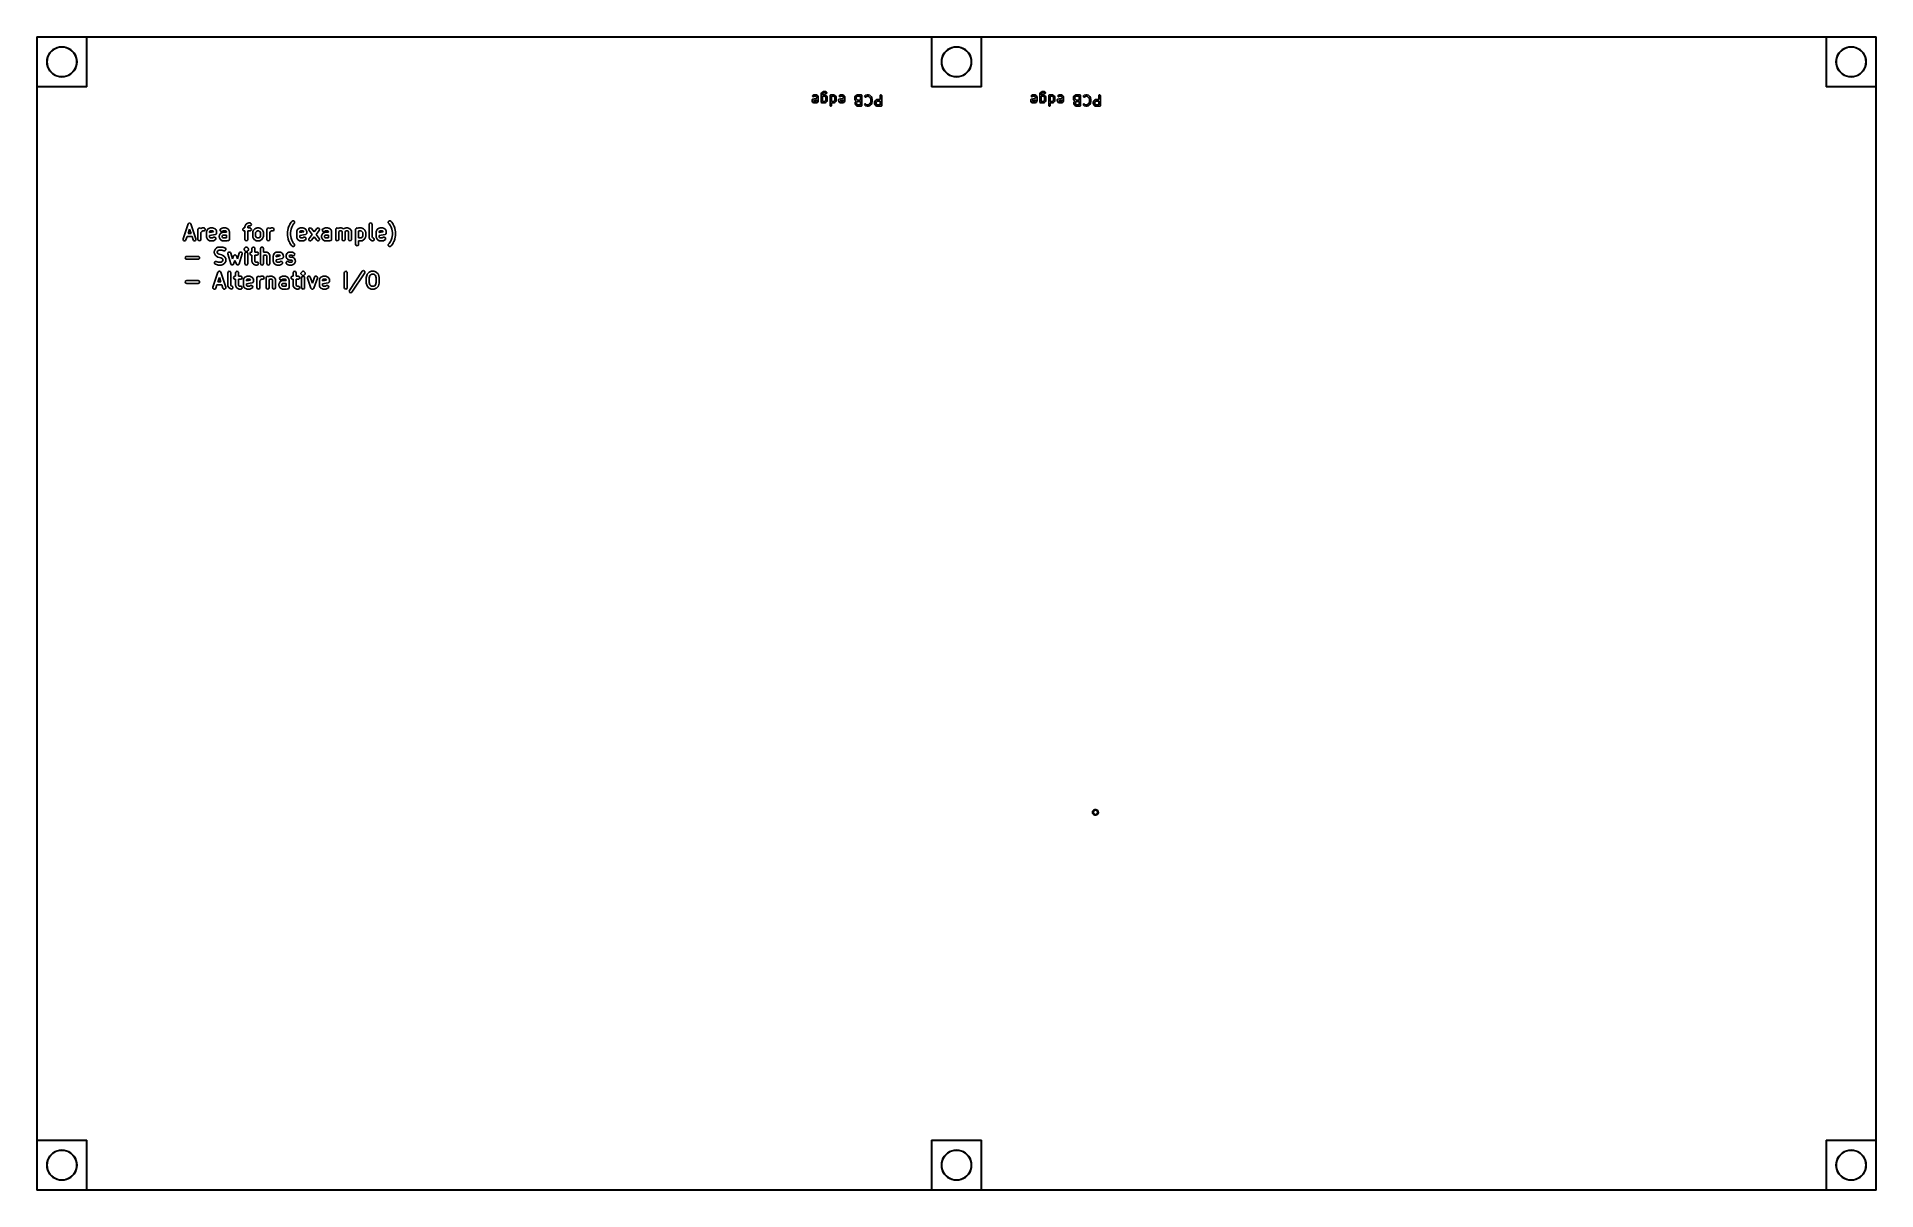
# Model space of a CAD drawing. Extents: x 0.49 to 7.78, y -5.14 to -0.57.
import ezdxf

# ---------------------------------------------------------------- set-up
doc = ezdxf.new("R2010")
doc.units = 0
doc.header["$MEASUREMENT"] = 0
doc.layers.add('BLACK', color=7, linetype='CONTINUOUS')

msp = doc.modelspace()

# ---------------------------------------------------------------- linework, layer by layer
at = {"layer": 'BLACK', "linetype": 'CONTINUOUS'}
for p, q in [((0.491142, -0.570866), (0.49143, -0.57017)), ((0.491142, -5.1378), (0.491142, -0.570866)), ((0.49143, -0.57017), (0.492126, -0.569882)), ((0.492126, -0.569882), (7.77559, -0.569882)), ((0.49311, -0.57185), (0.49311, -0.766732)), ((0.687992, -0.57185), (0.49311, -0.57185)), ((0.687992, -0.766732), (0.687992, -0.57185)), ((4.03445, -0.57185), (0.689961, -0.57185)), ((0.689961, -0.57185), (0.689961, -0.767717)), ((4.03445, -0.767717), (4.03445, -0.57185)), ((4.03642, -0.57185), (4.03642, -0.766732)), ((4.2313, -0.57185), (4.03642, -0.57185)), ((4.2313, -0.766732), (4.2313, -0.57185)), ((4.23327, -0.57185), (4.23327, -0.767717)), ((7.57776, -0.57185), (4.23327, -0.57185)), ((7.57776, -0.767717), (7.57776, -0.57185)), ((7.57972, -0.57185), (7.57972, -0.766732)), ((7.77461, -0.57185), (7.57972, -0.57185)), ((7.77461, -0.766732), (7.77461, -0.57185)), ((7.77559, -0.569882), (7.77629, -0.57017)), ((7.77629, -0.57017), (7.77657, -0.570866)), ((7.77657, -0.570866), (7.77657, -5.1378)), ((0.531251, -0.659899), (0.53345, -0.650738)), ((0.535439, -0.650371), (0.533076, -0.6597)), ((0.53345, -0.650738), (0.537056, -0.642034)), ((0.539304, -0.641558), (0.535439, -0.650371)), ((0.537056, -0.642034), (0.541978, -0.634001)), ((0.544568, -0.633501), (0.539304, -0.641558)), ((0.541978, -0.634001), (0.548097, -0.626837)), ((0.551086, -0.626421), (0.544568, -0.633501)), ((0.548097, -0.626837), (0.555261, -0.620718)), ((0.558681, -0.62051), (0.551086, -0.626421)), ((0.555261, -0.620718), (0.563294, -0.615796)), ((0.567144, -0.615929), (0.558681, -0.62051)), ((0.563294, -0.615796), (0.571998, -0.612191)), ((0.576247, -0.612804), (0.567144, -0.615929)), ((0.571998, -0.612191), (0.581159, -0.609991)), ((0.585739, -0.61122), (0.576247, -0.612804)), ((0.581159, -0.609991), (0.590551, -0.609252)), ((0.595363, -0.61122), (0.585739, -0.61122)), ((0.590551, -0.609252), (0.599943, -0.609991)), ((0.604856, -0.612804), (0.595363, -0.61122)), ((0.599943, -0.609991), (0.609104, -0.612191)), ((0.613958, -0.615929), (0.604856, -0.612804)), ((0.609104, -0.612191), (0.617809, -0.615796)), ((0.622422, -0.62051), (0.613958, -0.615929)), ((0.617809, -0.615796), (0.625841, -0.620718)), ((0.630016, -0.626421), (0.622422, -0.62051)), ((0.625841, -0.620718), (0.633005, -0.626837)), ((0.636534, -0.633501), (0.630016, -0.626421)), ((0.633005, -0.626837), (0.639124, -0.634001)), ((0.641798, -0.641558), (0.636534, -0.633501)), ((0.639124, -0.634001), (0.644047, -0.642034)), ((0.645664, -0.650371), (0.641798, -0.641558)), ((0.644047, -0.642034), (0.647652, -0.650738)), ((0.648026, -0.6597), (0.645664, -0.650371)), ((0.647652, -0.650738), (0.649851, -0.659899)), ((4.07456, -0.659899), (4.07676, -0.650738)), ((4.07875, -0.650371), (4.07638, -0.6597)), ((4.07676, -0.650738), (4.08036, -0.642034)), ((4.08261, -0.641558), (4.07875, -0.650371)), ((4.08036, -0.642034), (4.08529, -0.634001)), ((4.08788, -0.633501), (4.08261, -0.641558)), ((4.08529, -0.634001), (4.0914, -0.626837)), ((4.09439, -0.626421), (4.08788, -0.633501)), ((4.0914, -0.626837), (4.09857, -0.620718)), ((4.10199, -0.62051), (4.09439, -0.626421)), ((4.09857, -0.620718), (4.1066, -0.615796)), ((4.11045, -0.615929), (4.10199, -0.62051)), ((4.1066, -0.615796), (4.11531, -0.612191)), ((4.11955, -0.612804), (4.11045, -0.615929)), ((4.11531, -0.612191), (4.12447, -0.609991)), ((4.12905, -0.61122), (4.11955, -0.612804)), ((4.12447, -0.609991), (4.13386, -0.609252)), ((4.13867, -0.61122), (4.12905, -0.61122)), ((4.13386, -0.609252), (4.14325, -0.609991)), ((4.14816, -0.612804), (4.13867, -0.61122)), ((4.14325, -0.609991), (4.15241, -0.612191)), ((4.15726, -0.615929), (4.14816, -0.612804)), ((4.15241, -0.612191), (4.16112, -0.615796)), ((4.16573, -0.62051), (4.15726, -0.615929)), ((4.16112, -0.615796), (4.16915, -0.620718)), ((4.17332, -0.626421), (4.16573, -0.62051)), ((4.16915, -0.620718), (4.17631, -0.626837)), ((4.17984, -0.633501), (4.17332, -0.626421)), ((4.17631, -0.626837), (4.18243, -0.634001)), ((4.18511, -0.641558), (4.17984, -0.633501)), ((4.18243, -0.634001), (4.18735, -0.642034)), ((4.18897, -0.650371), (4.18511, -0.641558)), ((4.18735, -0.642034), (4.19096, -0.650738)), ((4.19133, -0.6597), (4.18897, -0.650371)), ((4.19096, -0.650738), (4.19316, -0.659899)), ((7.61787, -0.659899), (7.62006, -0.650738)), ((7.62205, -0.650371), (7.61969, -0.6597)), ((7.62006, -0.650738), (7.62367, -0.642034)), ((7.62592, -0.641558), (7.62205, -0.650371)), ((7.62367, -0.642034), (7.62859, -0.634001)), ((7.63118, -0.633501), (7.62592, -0.641558)), ((7.62859, -0.634001), (7.63471, -0.626837)), ((7.6377, -0.626421), (7.63118, -0.633501)), ((7.63471, -0.626837), (7.64188, -0.620718)), ((7.64529, -0.62051), (7.6377, -0.626421)), ((7.64188, -0.620718), (7.64991, -0.615796)), ((7.65376, -0.615929), (7.64529, -0.62051)), ((7.64991, -0.615796), (7.65861, -0.612191)), ((7.66286, -0.612804), (7.65376, -0.615929)), ((7.65861, -0.612191), (7.66777, -0.609991)), ((7.67235, -0.61122), (7.66286, -0.612804)), ((7.66777, -0.609991), (7.67717, -0.609252)), ((7.68198, -0.61122), (7.67235, -0.61122)), ((7.67717, -0.609252), (7.68656, -0.609991)), ((7.69147, -0.612804), (7.68198, -0.61122)), ((7.68656, -0.609991), (7.69572, -0.612191)), ((7.70057, -0.615929), (7.69147, -0.612804)), ((7.69572, -0.612191), (7.70442, -0.615796)), ((7.70904, -0.62051), (7.70057, -0.615929)), ((7.70442, -0.615796), (7.71246, -0.620718)), ((7.71663, -0.626421), (7.70904, -0.62051)), ((7.71246, -0.620718), (7.71962, -0.626837)), ((7.72315, -0.633501), (7.71663, -0.626421)), ((7.71962, -0.626837), (7.72574, -0.634001)), ((7.72841, -0.641558), (7.72315, -0.633501)), ((7.72574, -0.634001), (7.73066, -0.642034)), ((7.73228, -0.650371), (7.72841, -0.641558)), ((7.73066, -0.642034), (7.73427, -0.650738)), ((7.73464, -0.6597), (7.73228, -0.650371)), ((7.73427, -0.650738), (7.73647, -0.659899)), ((0.530512, -0.669291), (0.531251, -0.659899)), ((0.531251, -0.678684), (0.530512, -0.669291)), ((0.53345, -0.687845), (0.531251, -0.678684)), ((0.533076, -0.6597), (0.532281, -0.669291)), ((0.532281, -0.669291), (0.533076, -0.678882)), ((0.533076, -0.678882), (0.535439, -0.688212)), ((0.537056, -0.696549), (0.53345, -0.687845)), ((0.535439, -0.688212), (0.539304, -0.697025)), ((0.541978, -0.704582), (0.537056, -0.696549)), ((0.539304, -0.697025), (0.544568, -0.705081)), ((0.548097, -0.711746), (0.541978, -0.704582)), ((0.544568, -0.705081), (0.551086, -0.712162)), ((0.555261, -0.717864), (0.548097, -0.711746)), ((0.551086, -0.712162), (0.558681, -0.718073)), ((0.563294, -0.722787), (0.555261, -0.717864)), ((0.558681, -0.718073), (0.567144, -0.722653)), ((0.571998, -0.726392), (0.563294, -0.722787)), ((0.567144, -0.722653), (0.576247, -0.725778)), ((0.581159, -0.728592), (0.571998, -0.726392)), ((0.576247, -0.725778), (0.585739, -0.727362)), ((0.585739, -0.727362), (0.595363, -0.727362)), ((0.595363, -0.727362), (0.604856, -0.725778)), ((0.609104, -0.726392), (0.599943, -0.728592)), ((0.604856, -0.725778), (0.613958, -0.722653)), ((0.617809, -0.722787), (0.609104, -0.726392)), ((0.613958, -0.722653), (0.622422, -0.718073)), ((0.625841, -0.717864), (0.617809, -0.722787)), ((0.622422, -0.718073), (0.630016, -0.712162)), ((0.633005, -0.711746), (0.625841, -0.717864)), ((0.630016, -0.712162), (0.636534, -0.705081)), ((0.639124, -0.704582), (0.633005, -0.711746)), ((0.636534, -0.705081), (0.641798, -0.697025)), ((0.644047, -0.696549), (0.639124, -0.704582)), ((0.641798, -0.697025), (0.645664, -0.688212)), ((0.647652, -0.687845), (0.644047, -0.696549)), ((0.645664, -0.688212), (0.648026, -0.678882)), ((0.649851, -0.678684), (0.647652, -0.687845)), ((0.648821, -0.669291), (0.648026, -0.6597)), ((0.648026, -0.678882), (0.648821, -0.669291)), ((0.649851, -0.659899), (0.650591, -0.669291)), ((0.650591, -0.669291), (0.649851, -0.678684)), ((4.07382, -0.669291), (4.07456, -0.659899)), ((4.07456, -0.678684), (4.07382, -0.669291)), ((4.07676, -0.687845), (4.07456, -0.678684)), ((4.07638, -0.6597), (4.07559, -0.669291)), ((4.07559, -0.669291), (4.07638, -0.678882)), ((4.07638, -0.678882), (4.07875, -0.688212)), ((4.08036, -0.696549), (4.07676, -0.687845)), ((4.07875, -0.688212), (4.08261, -0.697025)), ((4.08529, -0.704582), (4.08036, -0.696549)), ((4.08261, -0.697025), (4.08788, -0.705081)), ((4.0914, -0.711746), (4.08529, -0.704582)), ((4.08788, -0.705081), (4.09439, -0.712162)), ((4.09857, -0.717864), (4.0914, -0.711746)), ((4.09439, -0.712162), (4.10199, -0.718073)), ((4.1066, -0.722787), (4.09857, -0.717864)), ((4.10199, -0.718073), (4.11045, -0.722653)), ((4.11531, -0.726392), (4.1066, -0.722787)), ((4.11045, -0.722653), (4.11955, -0.725778)), ((4.12447, -0.728592), (4.11531, -0.726392)), ((4.11955, -0.725778), (4.12905, -0.727362)), ((4.12905, -0.727362), (4.13867, -0.727362)), ((4.13867, -0.727362), (4.14816, -0.725778)), ((4.15241, -0.726392), (4.14325, -0.728592)), ((4.14816, -0.725778), (4.15726, -0.722653)), ((4.16112, -0.722787), (4.15241, -0.726392)), ((4.15726, -0.722653), (4.16573, -0.718073)), ((4.16915, -0.717864), (4.16112, -0.722787)), ((4.16573, -0.718073), (4.17332, -0.712162)), ((4.17631, -0.711746), (4.16915, -0.717864)), ((4.17332, -0.712162), (4.17984, -0.705081)), ((4.18243, -0.704582), (4.17631, -0.711746)), ((4.17984, -0.705081), (4.18511, -0.697025)), ((4.18735, -0.696549), (4.18243, -0.704582)), ((4.18511, -0.697025), (4.18897, -0.688212)), ((4.19096, -0.687845), (4.18735, -0.696549)), ((4.18897, -0.688212), (4.19133, -0.678882)), ((4.19316, -0.678684), (4.19096, -0.687845)), ((4.19213, -0.669291), (4.19133, -0.6597)), ((4.19133, -0.678882), (4.19213, -0.669291)), ((4.19316, -0.659899), (4.1939, -0.669291)), ((4.1939, -0.669291), (4.19316, -0.678684)), ((7.61713, -0.669291), (7.61787, -0.659899)), ((7.61787, -0.678684), (7.61713, -0.669291)), ((7.62006, -0.687845), (7.61787, -0.678684)), ((7.61969, -0.6597), (7.6189, -0.669291)), ((7.6189, -0.669291), (7.61969, -0.678882)), ((7.61969, -0.678882), (7.62205, -0.688212)), ((7.62367, -0.696549), (7.62006, -0.687845)), ((7.62205, -0.688212), (7.62592, -0.697025)), ((7.62859, -0.704582), (7.62367, -0.696549)), ((7.62592, -0.697025), (7.63118, -0.705081)), ((7.63471, -0.711746), (7.62859, -0.704582)), ((7.63118, -0.705081), (7.6377, -0.712162)), ((7.64188, -0.717864), (7.63471, -0.711746)), ((7.6377, -0.712162), (7.64529, -0.718073)), ((7.64991, -0.722787), (7.64188, -0.717864)), ((7.64529, -0.718073), (7.65376, -0.722653)), ((7.65861, -0.726392), (7.64991, -0.722787)), ((7.65376, -0.722653), (7.66286, -0.725778)), ((7.66777, -0.728592), (7.65861, -0.726392)), ((7.66286, -0.725778), (7.67235, -0.727362)), ((7.67235, -0.727362), (7.68198, -0.727362)), ((7.68198, -0.727362), (7.69147, -0.725778)), ((7.69572, -0.726392), (7.68656, -0.728592)), ((7.69147, -0.725778), (7.70057, -0.722653)), ((7.70442, -0.722787), (7.69572, -0.726392)), ((7.70057, -0.722653), (7.70904, -0.718073)), ((7.71246, -0.717864), (7.70442, -0.722787)), ((7.70904, -0.718073), (7.71663, -0.712162)), ((7.71962, -0.711746), (7.71246, -0.717864)), ((7.71663, -0.712162), (7.72315, -0.705081)), ((7.72574, -0.704582), (7.71962, -0.711746)), ((7.72315, -0.705081), (7.72841, -0.697025)), ((7.73066, -0.696549), (7.72574, -0.704582)), ((7.72841, -0.697025), (7.73228, -0.688212)), ((7.73427, -0.687845), (7.73066, -0.696549)), ((7.73228, -0.688212), (7.73464, -0.678882)), ((7.73647, -0.678684), (7.73427, -0.687845)), ((7.73544, -0.669291), (7.73464, -0.6597)), ((7.73464, -0.678882), (7.73544, -0.669291)), ((7.73647, -0.659899), (7.7372, -0.669291)), ((7.7372, -0.669291), (7.73647, -0.678684)), ((0.49311, -0.766732), (0.687992, -0.766732)), ((0.688976, -0.768701), (0.49311, -0.768701)), ((0.49311, -0.768701), (0.49311, -4.93996)), ((0.590551, -0.729331), (0.581159, -0.728592)), ((0.599943, -0.728592), (0.590551, -0.729331)), ((0.689672, -0.768413), (0.688976, -0.768701)), ((0.689961, -0.767717), (0.689672, -0.768413)), ((3.56542, -0.801887), (3.56917, -0.800012)), ((3.56917, -0.800012), (3.57015, -0.799719)), ((3.57015, -0.799719), (3.57033, -0.79976)), ((3.57033, -0.79976), (3.57049, -0.7997)), ((3.57049, -0.7997), (3.57799, -0.7997)), ((3.57799, -0.7997), (3.579, -0.799878)), ((3.579, -0.799878), (3.57914, -0.799992)), ((3.57914, -0.799992), (3.57931, -0.800012)), ((3.57931, -0.800012), (3.58306, -0.801887)), ((3.59753, -0.797028), (3.59771, -0.796019)), ((3.59753, -0.828899), (3.59753, -0.797028)), ((3.59771, -0.796019), (3.59783, -0.795883)), ((3.59783, -0.795883), (3.59785, -0.795708)), ((3.59785, -0.795708), (3.59972, -0.791958)), ((3.59972, -0.791958), (3.60025, -0.791249)), ((3.60025, -0.791249), (3.60027, -0.791191)), ((3.60027, -0.791191), (3.60215, -0.789316)), ((3.60215, -0.789316), (3.60287, -0.78881)), ((3.60287, -0.78881), (3.60292, -0.788763)), ((3.60292, -0.788763), (3.60667, -0.786888)), ((3.60479, -0.795028), (3.60344, -0.797726)), ((3.60344, -0.797726), (3.60344, -0.799856)), ((3.60344, -0.799856), (3.6039, -0.799719)), ((3.6039, -0.799719), (3.60407, -0.79976)), ((3.60407, -0.79976), (3.60424, -0.7997)), ((3.60424, -0.7997), (3.61174, -0.7997)), ((3.60599, -0.793831), (3.60479, -0.795028)), ((3.60868, -0.792482), (3.60599, -0.793831)), ((3.60667, -0.786888), (3.60765, -0.786596)), ((3.60765, -0.786596), (3.60782, -0.786637)), ((3.60782, -0.786637), (3.60799, -0.786577)), ((3.60799, -0.786577), (3.61361, -0.786577)), ((3.61291, -0.792482), (3.60868, -0.792482)), ((3.61174, -0.7997), (3.61275, -0.799878)), ((3.61275, -0.799878), (3.61288, -0.799992)), ((3.61288, -0.799992), (3.61306, -0.800012)), ((3.61604, -0.794045), (3.61291, -0.792482)), ((3.61306, -0.800012), (3.61681, -0.801887)), ((3.61361, -0.786577), (3.61462, -0.786755)), ((3.61462, -0.786755), (3.61476, -0.786868)), ((3.61476, -0.786868), (3.61493, -0.786888)), ((3.61493, -0.786888), (3.61868, -0.788763)), ((3.61805, -0.794276), (3.61604, -0.794045)), ((3.61973, -0.793163), (3.61805, -0.794276)), ((3.61868, -0.788763), (3.6195, -0.789374)), ((3.6195, -0.789374), (3.62031, -0.791227)), ((3.62031, -0.791227), (3.61973, -0.793163)), ((3.63333, -0.801643), (3.63463, -0.800096)), ((3.63463, -0.800096), (3.63662, -0.799745)), ((3.63662, -0.799745), (3.63776, -0.800401)), ((3.63776, -0.800401), (3.63854, -0.800012)), ((3.63854, -0.800012), (3.63952, -0.799719)), ((3.63952, -0.799719), (3.63969, -0.79976)), ((3.63969, -0.79976), (3.63986, -0.7997)), ((3.63986, -0.7997), (3.64736, -0.7997)), ((3.64736, -0.7997), (3.64837, -0.799878)), ((3.64837, -0.799878), (3.6485, -0.799992)), ((3.6485, -0.799992), (3.64868, -0.800012)), ((3.64868, -0.800012), (3.65243, -0.801887)), ((3.67041, -0.801887), (3.67416, -0.800012)), ((3.67416, -0.800012), (3.67514, -0.799719)), ((3.67514, -0.799719), (3.67531, -0.79976)), ((3.67531, -0.79976), (3.67548, -0.7997)), ((3.67548, -0.7997), (3.68298, -0.7997)), ((3.68298, -0.7997), (3.68399, -0.799878)), ((3.68399, -0.799878), (3.68412, -0.799992)), ((3.68412, -0.799992), (3.6843, -0.800012)), ((3.6843, -0.800012), (3.68805, -0.801887)), ((3.73602, -0.801887), (3.73977, -0.800012)), ((3.73977, -0.800012), (3.74076, -0.799719)), ((3.74076, -0.799719), (3.74093, -0.79976)), ((3.74093, -0.79976), (3.74109, -0.7997)), ((3.74109, -0.7997), (3.75609, -0.7997)), ((3.75609, -0.7997), (3.75648, -0.799768)), ((3.75648, -0.799768), (3.75661, -0.799745)), ((3.75661, -0.799745), (3.75672, -0.79981)), ((3.75672, -0.79981), (3.7571, -0.799878)), ((3.7571, -0.799878), (3.75769, -0.800371)), ((3.75769, -0.800371), (3.75835, -0.800755)), ((3.75835, -0.800755), (3.75845, -0.801005)), ((3.75845, -0.801005), (3.75865, -0.801176)), ((3.75865, -0.801176), (3.75878, -0.801932)), ((3.77391, -0.801726), (3.77953, -0.799852)), ((3.77953, -0.799852), (3.7804, -0.799722)), ((3.7804, -0.799722), (3.78046, -0.7997)), ((3.78046, -0.7997), (3.78421, -0.7997)), ((3.78421, -0.7997), (3.78508, -0.799853)), ((3.78508, -0.799853), (3.78515, -0.799852)), ((3.78515, -0.799852), (3.79077, -0.801726)), ((3.83206, -0.801643), (3.83336, -0.800096)), ((3.83336, -0.800096), (3.83535, -0.799745)), ((3.83535, -0.799745), (3.8371, -0.800755)), ((3.8371, -0.800755), (3.83779, -0.802653)), ((4.03474, -0.768413), (4.03445, -0.767717)), ((4.03543, -0.768701), (4.03474, -0.768413)), ((4.23228, -0.768701), (4.03543, -0.768701)), ((4.03642, -0.766732), (4.2313, -0.766732)), ((4.13386, -0.729331), (4.12447, -0.728592)), ((4.14325, -0.728592), (4.13386, -0.729331)), ((4.23298, -0.768413), (4.23228, -0.768701)), ((4.23327, -0.767717), (4.23298, -0.768413)), ((4.43156, -0.801887), (4.43531, -0.800012)), ((4.43531, -0.800012), (4.4363, -0.799719)), ((4.4363, -0.799719), (4.43647, -0.79976)), ((4.43647, -0.79976), (4.43663, -0.7997)), ((4.43663, -0.7997), (4.44413, -0.7997)), ((4.44413, -0.7997), (4.44514, -0.799878)), ((4.44514, -0.799878), (4.44528, -0.799992)), ((4.44528, -0.799992), (4.44545, -0.800012)), ((4.44545, -0.800012), (4.4492, -0.801887)), ((4.46368, -0.797028), (4.46385, -0.796019)), ((4.46368, -0.828899), (4.46368, -0.797028)), ((4.46385, -0.796019), (4.46397, -0.795883)), ((4.46397, -0.795883), (4.46399, -0.795708)), ((4.46399, -0.795708), (4.46586, -0.791958)), ((4.46586, -0.791958), (4.46639, -0.791249)), ((4.46639, -0.791249), (4.46642, -0.791191)), ((4.46642, -0.791191), (4.46829, -0.789316)), ((4.46829, -0.789316), (4.46901, -0.78881)), ((4.46901, -0.78881), (4.46906, -0.788763)), ((4.46906, -0.788763), (4.47281, -0.786888)), ((4.47093, -0.795028), (4.46958, -0.797726)), ((4.46958, -0.797726), (4.46958, -0.799856)), ((4.46958, -0.799856), (4.47004, -0.799719)), ((4.47004, -0.799719), (4.47021, -0.79976)), ((4.47021, -0.79976), (4.47038, -0.7997)), ((4.47038, -0.7997), (4.47788, -0.7997)), ((4.47213, -0.793831), (4.47093, -0.795028)), ((4.47483, -0.792482), (4.47213, -0.793831)), ((4.47281, -0.786888), (4.47379, -0.786596)), ((4.47379, -0.786596), (4.47396, -0.786637)), ((4.47396, -0.786637), (4.47413, -0.786577)), ((4.47413, -0.786577), (4.47975, -0.786577)), ((4.47906, -0.792482), (4.47483, -0.792482)), ((4.47788, -0.7997), (4.47889, -0.799878)), ((4.47889, -0.799878), (4.47902, -0.799992)), ((4.47902, -0.799992), (4.4792, -0.800012)), ((4.48218, -0.794045), (4.47906, -0.792482)), ((4.4792, -0.800012), (4.48295, -0.801887)), ((4.47975, -0.786577), (4.48076, -0.786755)), ((4.48076, -0.786755), (4.4809, -0.786868)), ((4.4809, -0.786868), (4.48107, -0.786888)), ((4.48107, -0.786888), (4.48482, -0.788763)), ((4.48419, -0.794276), (4.48218, -0.794045)), ((4.48587, -0.793163), (4.48419, -0.794276)), ((4.48482, -0.788763), (4.48565, -0.789374)), ((4.48565, -0.789374), (4.48645, -0.791227)), ((4.48645, -0.791227), (4.48587, -0.793163)), ((4.49948, -0.801643), (4.50077, -0.800096)), ((4.50077, -0.800096), (4.50276, -0.799745)), ((4.50276, -0.799745), (4.5039, -0.800401)), ((4.5039, -0.800401), (4.50468, -0.800012)), ((4.50468, -0.800012), (4.50566, -0.799719)), ((4.50566, -0.799719), (4.50583, -0.79976)), ((4.50583, -0.79976), (4.506, -0.7997)), ((4.506, -0.7997), (4.5135, -0.7997)), ((4.5135, -0.7997), (4.51451, -0.799878)), ((4.51451, -0.799878), (4.51464, -0.799992)), ((4.51464, -0.799992), (4.51482, -0.800012)), ((4.51482, -0.800012), (4.51857, -0.801887)), ((4.53655, -0.801887), (4.5403, -0.800012)), ((4.5403, -0.800012), (4.54128, -0.799719)), ((4.54128, -0.799719), (4.54145, -0.79976)), ((4.54145, -0.79976), (4.54162, -0.7997)), ((4.54162, -0.7997), (4.54912, -0.7997)), ((4.54912, -0.7997), (4.55013, -0.799878)), ((4.55013, -0.799878), (4.55026, -0.799992)), ((4.55026, -0.799992), (4.55044, -0.800012)), ((4.55044, -0.800012), (4.55419, -0.801887)), ((4.60217, -0.801887), (4.60592, -0.800012)), ((4.60592, -0.800012), (4.6069, -0.799719)), ((4.6069, -0.799719), (4.60707, -0.79976)), ((4.60707, -0.79976), (4.60724, -0.7997)), ((4.60724, -0.7997), (4.62223, -0.7997)), ((4.62223, -0.7997), (4.62262, -0.799768)), ((4.62262, -0.799768), (4.62275, -0.799745)), ((4.62275, -0.799745), (4.62286, -0.79981)), ((4.62286, -0.79981), (4.62324, -0.799878)), ((4.62324, -0.799878), (4.62383, -0.800371)), ((4.62383, -0.800371), (4.6245, -0.800755)), ((4.6245, -0.800755), (4.62459, -0.801005)), ((4.62459, -0.801005), (4.62479, -0.801176)), ((4.62479, -0.801176), (4.62493, -0.801932)), ((4.64005, -0.801726), (4.64567, -0.799852)), ((4.64567, -0.799852), (4.64655, -0.799722)), ((4.64655, -0.799722), (4.64661, -0.7997)), ((4.64661, -0.7997), (4.65036, -0.7997)), ((4.65036, -0.7997), (4.65123, -0.799853)), ((4.65123, -0.799853), (4.65129, -0.799852)), ((4.65129, -0.799852), (4.65691, -0.801726)), ((4.6982, -0.801643), (4.6995, -0.800096)), ((4.6995, -0.800096), (4.70149, -0.799745)), ((4.70149, -0.799745), (4.70324, -0.800755)), ((4.70324, -0.800755), (4.70393, -0.802653)), ((7.57804, -0.768413), (7.57776, -0.767717)), ((7.57874, -0.768701), (7.57804, -0.768413)), ((7.77461, -0.768701), (7.57874, -0.768701)), ((7.57972, -0.766732), (7.77461, -0.766732)), ((7.67717, -0.729331), (7.66777, -0.728592)), ((7.68656, -0.728592), (7.67717, -0.729331)), ((7.77461, -4.93996), (7.77461, -0.768701)), ((3.56191, -0.819526), (3.56209, -0.818516)), ((3.56191, -0.823275), (3.56191, -0.819526)), ((3.56197, -0.823441), (3.56191, -0.823275)), ((3.56193, -0.823613), (3.56197, -0.823441)), ((3.56223, -0.824596), (3.56193, -0.823613)), ((3.56209, -0.818516), (3.56241, -0.818142)), ((3.5641, -0.828345), (3.56223, -0.824596)), ((3.56241, -0.818142), (3.56256, -0.81768)), ((3.56256, -0.81768), (3.56303, -0.817392)), ((3.56303, -0.817392), (3.56339, -0.816969)), ((3.56339, -0.816969), (3.56387, -0.816884)), ((3.56387, -0.816884), (3.56429, -0.81663)), ((3.56391, -0.805369), (3.56403, -0.803353)), ((3.56511, -0.806992), (3.56391, -0.805369)), ((3.56403, -0.803353), (3.56542, -0.801887)), ((3.56442, -0.828649), (3.5641, -0.828345)), ((3.56429, -0.81663), (3.58066, -0.813355)), ((3.5646, -0.829055), (3.56442, -0.828649)), ((3.56542, -0.829666), (3.5646, -0.829055)), ((3.56708, -0.807461), (3.56511, -0.806992)), ((3.56917, -0.831541), (3.56542, -0.829666)), ((3.56806, -0.807169), (3.56708, -0.807461)), ((3.58066, -0.819378), (3.56782, -0.821946)), ((3.56782, -0.821946), (3.56782, -0.822578)), ((3.56782, -0.822578), (3.56894, -0.824824)), ((3.57119, -0.805606), (3.56806, -0.807169)), ((3.56894, -0.824824), (3.57119, -0.825947)), ((3.56935, -0.831561), (3.56917, -0.831541)), ((3.56948, -0.831674), (3.56935, -0.831561)), ((3.57049, -0.831852), (3.56948, -0.831674)), ((3.57799, -0.831852), (3.57049, -0.831852)), ((3.57729, -0.805606), (3.57119, -0.805606)), ((3.57119, -0.825947), (3.57729, -0.825947)), ((3.57954, -0.806728), (3.57729, -0.805606)), ((3.57729, -0.825947), (3.57954, -0.824824)), ((3.57816, -0.831792), (3.57799, -0.831852)), ((3.57833, -0.831833), (3.57816, -0.831792)), ((3.57931, -0.831541), (3.57833, -0.831833)), ((3.58306, -0.829666), (3.57931, -0.831541)), ((3.58066, -0.808974), (3.57954, -0.806728)), ((3.57954, -0.824824), (3.58066, -0.822578)), ((3.58066, -0.813355), (3.58066, -0.808974)), ((3.58066, -0.822578), (3.58066, -0.819378)), ((3.58306, -0.801887), (3.58388, -0.802497)), ((3.58336, -0.829345), (3.58306, -0.829666)), ((3.58377, -0.829169), (3.58336, -0.829345)), ((3.58438, -0.828345), (3.58377, -0.829169)), ((3.58388, -0.802497), (3.58406, -0.802903)), ((3.58406, -0.802903), (3.58438, -0.803207)), ((3.58438, -0.803207), (3.58626, -0.806957)), ((3.58626, -0.824596), (3.58438, -0.828345)), ((3.58626, -0.806957), (3.58655, -0.807939)), ((3.58628, -0.82442), (3.58626, -0.824596)), ((3.58639, -0.824285), (3.58628, -0.82442)), ((3.58657, -0.823275), (3.58639, -0.824285)), ((3.58655, -0.807939), (3.58651, -0.808111)), ((3.58651, -0.808111), (3.58657, -0.808277)), ((3.58657, -0.808277), (3.58657, -0.823275)), ((3.59823, -0.830797), (3.59753, -0.828899)), ((3.59997, -0.831807), (3.59823, -0.830797)), ((3.60196, -0.831457), (3.59997, -0.831807)), ((3.6022, -0.83118), (3.60196, -0.831457)), ((3.60292, -0.831541), (3.6022, -0.83118)), ((3.60309, -0.831561), (3.60292, -0.831541)), ((3.60323, -0.831674), (3.60309, -0.831561)), ((3.60424, -0.831852), (3.60323, -0.831674)), ((3.60493, -0.805606), (3.60344, -0.806352)), ((3.60344, -0.806352), (3.60344, -0.8252)), ((3.60344, -0.8252), (3.60493, -0.825947)), ((3.61174, -0.831852), (3.60424, -0.831852)), ((3.61104, -0.805606), (3.60493, -0.805606)), ((3.60493, -0.825947), (3.61104, -0.825947)), ((3.61374, -0.806954), (3.61104, -0.805606)), ((3.61104, -0.825947), (3.61374, -0.824598)), ((3.6119, -0.831792), (3.61174, -0.831852)), ((3.61207, -0.831833), (3.6119, -0.831792)), ((3.61306, -0.831541), (3.61207, -0.831833)), ((3.61681, -0.829666), (3.61306, -0.831541)), ((3.61493, -0.808151), (3.61374, -0.806954)), ((3.61374, -0.824598), (3.61493, -0.823401)), ((3.61628, -0.810849), (3.61493, -0.808151)), ((3.61493, -0.823401), (3.61628, -0.820703)), ((3.61628, -0.820703), (3.61628, -0.810849)), ((3.61681, -0.801887), (3.61752, -0.802412)), ((3.61685, -0.829619), (3.61681, -0.829666)), ((3.61757, -0.829113), (3.61685, -0.829619)), ((3.61752, -0.802412), (3.61757, -0.80244)), ((3.61757, -0.80244), (3.61945, -0.804314)), ((3.61945, -0.827238), (3.61757, -0.829113)), ((3.61945, -0.804314), (3.61995, -0.805037)), ((3.61948, -0.82718), (3.61945, -0.827238)), ((3.62, -0.82647), (3.61948, -0.82718)), ((3.61995, -0.805037), (3.62, -0.805082)), ((3.62, -0.805082), (3.62188, -0.808831)), ((3.62188, -0.822721), (3.62, -0.82647)), ((3.62188, -0.808831), (3.62217, -0.809814)), ((3.6219, -0.822546), (3.62188, -0.822721)), ((3.62201, -0.82241), (3.6219, -0.822546)), ((3.62219, -0.8214), (3.62201, -0.82241)), ((3.62217, -0.809814), (3.62213, -0.809986)), ((3.62213, -0.809986), (3.62219, -0.810152)), ((3.62219, -0.810152), (3.62219, -0.8214)), ((3.63316, -0.802653), (3.63333, -0.801643)), ((3.63316, -0.842023), (3.63316, -0.802653)), ((3.63385, -0.843921), (3.63316, -0.842023)), ((3.6356, -0.844931), (3.63385, -0.843921)), ((3.63758, -0.84458), (3.6356, -0.844931)), ((3.63888, -0.843033), (3.63758, -0.84458)), ((3.63906, -0.842023), (3.63888, -0.843033)), ((3.64055, -0.805606), (3.63906, -0.806352)), ((3.63906, -0.806352), (3.63906, -0.8252)), ((3.63906, -0.8252), (3.64055, -0.825947)), ((3.63986, -0.831852), (3.63906, -0.831712)), ((3.63906, -0.831712), (3.63906, -0.842023)), ((3.64736, -0.831852), (3.63986, -0.831852)), ((3.64666, -0.805606), (3.64055, -0.805606)), ((3.64055, -0.825947), (3.64666, -0.825947)), ((3.64936, -0.806954), (3.64666, -0.805606)), ((3.64666, -0.825947), (3.64936, -0.824598)), ((3.64752, -0.831792), (3.64736, -0.831852)), ((3.64769, -0.831833), (3.64752, -0.831792)), ((3.64868, -0.831541), (3.64769, -0.831833)), ((3.65243, -0.829666), (3.64868, -0.831541)), ((3.65055, -0.808151), (3.64936, -0.806954)), ((3.64936, -0.824598), (3.65055, -0.823401)), ((3.6519, -0.810849), (3.65055, -0.808151)), ((3.65055, -0.823401), (3.6519, -0.820703)), ((3.6519, -0.820703), (3.6519, -0.810849)), ((3.65243, -0.801887), (3.65314, -0.802412)), ((3.65247, -0.829619), (3.65243, -0.829666)), ((3.65319, -0.829113), (3.65247, -0.829619)), ((3.65314, -0.802412), (3.65319, -0.80244)), ((3.65319, -0.80244), (3.65507, -0.804314)), ((3.65507, -0.827238), (3.65319, -0.829113)), ((3.65507, -0.804314), (3.65557, -0.805037)), ((3.6551, -0.82718), (3.65507, -0.827238)), ((3.65562, -0.82647), (3.6551, -0.82718)), ((3.65557, -0.805037), (3.65562, -0.805082)), ((3.65562, -0.805082), (3.6575, -0.808831)), ((3.6575, -0.822721), (3.65562, -0.82647)), ((3.6575, -0.808831), (3.65779, -0.809814)), ((3.65752, -0.822546), (3.6575, -0.822721)), ((3.65763, -0.82241), (3.65752, -0.822546)), ((3.65781, -0.8214), (3.65763, -0.82241)), ((3.65779, -0.809814), (3.65775, -0.809986)), ((3.65775, -0.809986), (3.65781, -0.810152)), ((3.65781, -0.810152), (3.65781, -0.8214)), ((3.6669, -0.819526), (3.66708, -0.818516)), ((3.6669, -0.823275), (3.6669, -0.819526)), ((3.66696, -0.823441), (3.6669, -0.823275)), ((3.66692, -0.823613), (3.66696, -0.823441)), ((3.66721, -0.824596), (3.66692, -0.823613)), ((3.66708, -0.818516), (3.66739, -0.818142)), ((3.66909, -0.828345), (3.66721, -0.824596)), ((3.66739, -0.818142), (3.66755, -0.81768)), ((3.66755, -0.81768), (3.66802, -0.817392)), ((3.66802, -0.817392), (3.66838, -0.816969)), ((3.66838, -0.816969), (3.66886, -0.816884)), ((3.66886, -0.816884), (3.66927, -0.81663)), ((3.6689, -0.805369), (3.66902, -0.803353)), ((3.6701, -0.806992), (3.6689, -0.805369)), ((3.66902, -0.803353), (3.67041, -0.801887)), ((3.66941, -0.828649), (3.66909, -0.828345)), ((3.66927, -0.81663), (3.68565, -0.813355)), ((3.66958, -0.829055), (3.66941, -0.828649)), ((3.67041, -0.829666), (3.66958, -0.829055)), ((3.67207, -0.807461), (3.6701, -0.806992)), ((3.67416, -0.831541), (3.67041, -0.829666)), ((3.67305, -0.807169), (3.67207, -0.807461)), ((3.68565, -0.819378), (3.67281, -0.821946)), ((3.67281, -0.821946), (3.67281, -0.822578)), ((3.67281, -0.822578), (3.67393, -0.824824)), ((3.67618, -0.805606), (3.67305, -0.807169)), ((3.67393, -0.824824), (3.67618, -0.825947)), ((3.67433, -0.831561), (3.67416, -0.831541)), ((3.67447, -0.831674), (3.67433, -0.831561)), ((3.67548, -0.831852), (3.67447, -0.831674)), ((3.68298, -0.831852), (3.67548, -0.831852)), ((3.68228, -0.805606), (3.67618, -0.805606)), ((3.67618, -0.825947), (3.68228, -0.825947)), ((3.68453, -0.806728), (3.68228, -0.805606)), ((3.68228, -0.825947), (3.68453, -0.824824)), ((3.68314, -0.831792), (3.68298, -0.831852)), ((3.68331, -0.831833), (3.68314, -0.831792)), ((3.6843, -0.831541), (3.68331, -0.831833)), ((3.68805, -0.829666), (3.6843, -0.831541)), ((3.68565, -0.808974), (3.68453, -0.806728)), ((3.68453, -0.824824), (3.68565, -0.822578)), ((3.68565, -0.813355), (3.68565, -0.808974)), ((3.68565, -0.822578), (3.68565, -0.819378)), ((3.68805, -0.801887), (3.68887, -0.802497)), ((3.68835, -0.829345), (3.68805, -0.829666)), ((3.68876, -0.829169), (3.68835, -0.829345)), ((3.68937, -0.828345), (3.68876, -0.829169)), ((3.68887, -0.802497), (3.68905, -0.802903)), ((3.68905, -0.802903), (3.68937, -0.803207)), ((3.68937, -0.803207), (3.69124, -0.806957)), ((3.69124, -0.824596), (3.68937, -0.828345)), ((3.69124, -0.806957), (3.69153, -0.807939)), ((3.69126, -0.82442), (3.69124, -0.824596)), ((3.69138, -0.824285), (3.69126, -0.82442)), ((3.69155, -0.823275), (3.69138, -0.824285)), ((3.69153, -0.807939), (3.69149, -0.808111)), ((3.69149, -0.808111), (3.69155, -0.808277)), ((3.69155, -0.808277), (3.69155, -0.823275)), ((3.73064, -0.810152), (3.73082, -0.809142)), ((3.73064, -0.815776), (3.73064, -0.810152)), ((3.7307, -0.815942), (3.73064, -0.815776)), ((3.73066, -0.816114), (3.7307, -0.815942)), ((3.73095, -0.817097), (3.73066, -0.816114)), ((3.73082, -0.809142), (3.73093, -0.809007)), ((3.73093, -0.809007), (3.73095, -0.808831)), ((3.73095, -0.808831), (3.73283, -0.805082)), ((3.73283, -0.820846), (3.73095, -0.817097)), ((3.73252, -0.830774), (3.7327, -0.829764)), ((3.73252, -0.834524), (3.73252, -0.830774)), ((3.73258, -0.83469), (3.73252, -0.834524)), ((3.73254, -0.834861), (3.73258, -0.83469)), ((3.73283, -0.835844), (3.73254, -0.834861)), ((3.7327, -0.829764), (3.73281, -0.829629)), ((3.73281, -0.829629), (3.73283, -0.829454)), ((3.73283, -0.805082), (3.73336, -0.804373)), ((3.73288, -0.82089), (3.73283, -0.820846)), ((3.73283, -0.829454), (3.7347, -0.825704)), ((3.7347, -0.839594), (3.73283, -0.835844)), ((3.73338, -0.821614), (3.73288, -0.82089)), ((3.73336, -0.804373), (3.73338, -0.804314)), ((3.73338, -0.804314), (3.73526, -0.80244)), ((3.73526, -0.823488), (3.73338, -0.821614)), ((3.7347, -0.825704), (3.73523, -0.824995)), ((3.73475, -0.839638), (3.7347, -0.839594)), ((3.73526, -0.840361), (3.73475, -0.839638)), ((3.73523, -0.824995), (3.73526, -0.824937)), ((3.73526, -0.80244), (3.73598, -0.801933)), ((3.73542, -0.823563), (3.73526, -0.823488)), ((3.73526, -0.824937), (3.73614, -0.824054)), ((3.73713, -0.842236), (3.73526, -0.840361)), ((3.73551, -0.823713), (3.73542, -0.823563)), ((3.73614, -0.824054), (3.73551, -0.823713)), ((3.73598, -0.801933), (3.73602, -0.801887)), ((3.7379, -0.808151), (3.73655, -0.810849)), ((3.73655, -0.810849), (3.73655, -0.815079)), ((3.73655, -0.815079), (3.7379, -0.817777)), ((3.73719, -0.842263), (3.73713, -0.842236)), ((3.7379, -0.842789), (3.73719, -0.842263)), ((3.73909, -0.806954), (3.7379, -0.808151)), ((3.7379, -0.817777), (3.73894, -0.81882)), ((3.74165, -0.844664), (3.7379, -0.842789)), ((3.73977, -0.828774), (3.73842, -0.831471)), ((3.73842, -0.831471), (3.73842, -0.833827)), ((3.73842, -0.833827), (3.73977, -0.836524)), ((3.73894, -0.81882), (3.74345, -0.820322)), ((3.74179, -0.805606), (3.73909, -0.806954)), ((3.74097, -0.827577), (3.73977, -0.828774)), ((3.73977, -0.836524), (3.74097, -0.837721)), ((3.74367, -0.826228), (3.74097, -0.827577)), ((3.74097, -0.837721), (3.74367, -0.83907)), ((3.74182, -0.844684), (3.74165, -0.844664)), ((3.75314, -0.805606), (3.74179, -0.805606)), ((3.74196, -0.844798), (3.74182, -0.844684)), ((3.74297, -0.844976), (3.74196, -0.844798)), ((3.75609, -0.844976), (3.74297, -0.844976)), ((3.74345, -0.820322), (3.75314, -0.820322)), ((3.75314, -0.826228), (3.74367, -0.826228)), ((3.74367, -0.83907), (3.75314, -0.83907)), ((3.75314, -0.820322), (3.75314, -0.805606)), ((3.75314, -0.83907), (3.75314, -0.826228)), ((3.75681, -0.844713), (3.75609, -0.844976)), ((3.75757, -0.84458), (3.75681, -0.844713)), ((3.75774, -0.844376), (3.75757, -0.84458)), ((3.75799, -0.844285), (3.75774, -0.844376)), ((3.75837, -0.84362), (3.75799, -0.844285)), ((3.75887, -0.843033), (3.75837, -0.84362)), ((3.75878, -0.801932), (3.75905, -0.802653)), ((3.75894, -0.842649), (3.75887, -0.843033)), ((3.759, -0.842536), (3.75894, -0.842649)), ((3.75905, -0.842023), (3.75898, -0.842406)), ((3.75898, -0.842406), (3.759, -0.842536)), ((3.75905, -0.802653), (3.75905, -0.842023)), ((3.77002, -0.806145), (3.77088, -0.804314)), ((3.77055, -0.808096), (3.77002, -0.806145)), ((3.77011, -0.837509), (3.77127, -0.835855)), ((3.77029, -0.839521), (3.77011, -0.837509)), ((3.77088, -0.840361), (3.77029, -0.839521)), ((3.7722, -0.809254), (3.77055, -0.808096)), ((3.77088, -0.804314), (3.77275, -0.80244)), ((3.77275, -0.842236), (3.77088, -0.840361)), ((3.77127, -0.835855), (3.77322, -0.835332)), ((3.77421, -0.809078), (3.7722, -0.809254)), ((3.77275, -0.80244), (3.77359, -0.801851)), ((3.77291, -0.842311), (3.77275, -0.842236)), ((3.77301, -0.842461), (3.77291, -0.842311)), ((3.77391, -0.842949), (3.77301, -0.842461)), ((3.77322, -0.835332), (3.77505, -0.836185)), ((3.77359, -0.801851), (3.77377, -0.801836)), ((3.77377, -0.801836), (3.77391, -0.801726)), ((3.77953, -0.844824), (3.77391, -0.842949)), ((3.77505, -0.80849), (3.77421, -0.809078)), ((3.77644, -0.807108), (3.77505, -0.80849)), ((3.77505, -0.836185), (3.77644, -0.837567)), ((3.78094, -0.805606), (3.77644, -0.807108)), ((3.77644, -0.837567), (3.78094, -0.83907)), ((3.7796, -0.844822), (3.77953, -0.844824)), ((3.78046, -0.844976), (3.7796, -0.844822)), ((3.78421, -0.844976), (3.78046, -0.844976)), ((3.78374, -0.805606), (3.78094, -0.805606)), ((3.78094, -0.83907), (3.78374, -0.83907)), ((3.78824, -0.807108), (3.78374, -0.805606)), ((3.78374, -0.83907), (3.78824, -0.837567)), ((3.78428, -0.844954), (3.78421, -0.844976)), ((3.78515, -0.844824), (3.78428, -0.844954)), ((3.79077, -0.842949), (3.78515, -0.844824)), ((3.79116, -0.810026), (3.78824, -0.807108)), ((3.78824, -0.837567), (3.79116, -0.834649)), ((3.79077, -0.801726), (3.79167, -0.802215)), ((3.79091, -0.84284), (3.79077, -0.842949)), ((3.79109, -0.842824), (3.79091, -0.84284)), ((3.79193, -0.842236), (3.79109, -0.842824)), ((3.79268, -0.813057), (3.79116, -0.810026)), ((3.79116, -0.834649), (3.79268, -0.831618)), ((3.79167, -0.802215), (3.79177, -0.802365)), ((3.79177, -0.802365), (3.79193, -0.80244)), ((3.79193, -0.80244), (3.79568, -0.806189)), ((3.79568, -0.838486), (3.79193, -0.842236)), ((3.79439, -0.819889), (3.79268, -0.813057)), ((3.79268, -0.831618), (3.79439, -0.824786)), ((3.79439, -0.824786), (3.79439, -0.819889)), ((3.79568, -0.806189), (3.79618, -0.806912)), ((3.7957, -0.838428), (3.79568, -0.838486)), ((3.79623, -0.837719), (3.7957, -0.838428)), ((3.79618, -0.806912), (3.79623, -0.806957)), ((3.79623, -0.806957), (3.7981, -0.810706)), ((3.7981, -0.83397), (3.79623, -0.837719)), ((3.7981, -0.810706), (3.79825, -0.811195)), ((3.79812, -0.833831), (3.7981, -0.83397)), ((3.79833, -0.833365), (3.79812, -0.833831)), ((3.79825, -0.811195), (3.79833, -0.81131)), ((3.79833, -0.81131), (3.8002, -0.81881)), ((3.8002, -0.825866), (3.79833, -0.833365)), ((3.80029, -0.82515), (3.80019, -0.82573)), ((3.80019, -0.82573), (3.8002, -0.825866)), ((3.8002, -0.81881), (3.80024, -0.819397)), ((3.80024, -0.819397), (3.80029, -0.819526)), ((3.80029, -0.819526), (3.80029, -0.82515)), ((3.80938, -0.828899), (3.80956, -0.82789)), ((3.80938, -0.834524), (3.80938, -0.828899)), ((3.80944, -0.83469), (3.80938, -0.834524)), ((3.8094, -0.834861), (3.80944, -0.83469)), ((3.80969, -0.835844), (3.8094, -0.834861)), ((3.80956, -0.82789), (3.80967, -0.827754)), ((3.80967, -0.827754), (3.80969, -0.827579)), ((3.80969, -0.827579), (3.81157, -0.823829)), ((3.81157, -0.839594), (3.80969, -0.835844)), ((3.81157, -0.823829), (3.8121, -0.82312)), ((3.81162, -0.839638), (3.81157, -0.839594)), ((3.81212, -0.840361), (3.81162, -0.839638)), ((3.8121, -0.82312), (3.81212, -0.823062)), ((3.81212, -0.823062), (3.814, -0.821187)), ((3.814, -0.842236), (3.81212, -0.840361)), ((3.814, -0.821187), (3.81472, -0.820681)), ((3.81406, -0.842263), (3.814, -0.842236)), ((3.81476, -0.842789), (3.81406, -0.842263)), ((3.81472, -0.820681), (3.81476, -0.820634)), ((3.81476, -0.820634), (3.81851, -0.818759)), ((3.81851, -0.844664), (3.81476, -0.842789)), ((3.81664, -0.826899), (3.81529, -0.829597)), ((3.81529, -0.829597), (3.81529, -0.833827)), ((3.81529, -0.833827), (3.81664, -0.836524)), ((3.81783, -0.825702), (3.81664, -0.826899)), ((3.81664, -0.836524), (3.81783, -0.837721)), ((3.82053, -0.824353), (3.81783, -0.825702)), ((3.81783, -0.837721), (3.82053, -0.83907)), ((3.81851, -0.818759), (3.8195, -0.818467)), ((3.81869, -0.844684), (3.81851, -0.844664)), ((3.81883, -0.844798), (3.81869, -0.844684)), ((3.81983, -0.844976), (3.81883, -0.844798)), ((3.8195, -0.818467), (3.81967, -0.818508)), ((3.81967, -0.818508), (3.81983, -0.818448)), ((3.81983, -0.818448), (3.83188, -0.818448)), ((3.83483, -0.844976), (3.81983, -0.844976)), ((3.83188, -0.824353), (3.82053, -0.824353)), ((3.82053, -0.83907), (3.83188, -0.83907)), ((3.83188, -0.802653), (3.83206, -0.801643)), ((3.83188, -0.818448), (3.83188, -0.802653)), ((3.83188, -0.83907), (3.83188, -0.824353)), ((3.83555, -0.844713), (3.83483, -0.844976)), ((3.83631, -0.84458), (3.83555, -0.844713)), ((3.83648, -0.844376), (3.83631, -0.84458)), ((3.83673, -0.844285), (3.83648, -0.844376)), ((3.83711, -0.84362), (3.83673, -0.844285)), ((3.83761, -0.843033), (3.83711, -0.84362)), ((3.83768, -0.842649), (3.83761, -0.843033)), ((3.83774, -0.842536), (3.83768, -0.842649)), ((3.83779, -0.842023), (3.83772, -0.842406)), ((3.83772, -0.842406), (3.83774, -0.842536)), ((3.83779, -0.802653), (3.83779, -0.842023)), ((4.42806, -0.819526), (4.42823, -0.818516)), ((4.42806, -0.823275), (4.42806, -0.819526)), ((4.42812, -0.823441), (4.42806, -0.823275)), ((4.42808, -0.823613), (4.42812, -0.823441)), ((4.42837, -0.824596), (4.42808, -0.823613)), ((4.42823, -0.818516), (4.42855, -0.818142)), ((4.43024, -0.828345), (4.42837, -0.824596)), ((4.42855, -0.818142), (4.4287, -0.81768)), ((4.4287, -0.81768), (4.42918, -0.817392)), ((4.42918, -0.817392), (4.42953, -0.816969)), ((4.42953, -0.816969), (4.43001, -0.816884)), ((4.43001, -0.816884), (4.43043, -0.81663)), ((4.43005, -0.805369), (4.43017, -0.803353)), ((4.43126, -0.806992), (4.43005, -0.805369)), ((4.43017, -0.803353), (4.43156, -0.801887)), ((4.43056, -0.828649), (4.43024, -0.828345)), ((4.43043, -0.81663), (4.4468, -0.813355)), ((4.43074, -0.829055), (4.43056, -0.828649)), ((4.43156, -0.829666), (4.43074, -0.829055)), ((4.43322, -0.807461), (4.43126, -0.806992)), ((4.43531, -0.831541), (4.43156, -0.829666)), ((4.4342, -0.807169), (4.43322, -0.807461)), ((4.4468, -0.819378), (4.43396, -0.821946)), ((4.43396, -0.821946), (4.43396, -0.822578)), ((4.43396, -0.822578), (4.43508, -0.824824)), ((4.43733, -0.805606), (4.4342, -0.807169)), ((4.43508, -0.824824), (4.43733, -0.825947)), ((4.43549, -0.831561), (4.43531, -0.831541)), ((4.43562, -0.831674), (4.43549, -0.831561)), ((4.43663, -0.831852), (4.43562, -0.831674)), ((4.44413, -0.831852), (4.43663, -0.831852)), ((4.44343, -0.805606), (4.43733, -0.805606)), ((4.43733, -0.825947), (4.44343, -0.825947)), ((4.44568, -0.806728), (4.44343, -0.805606)), ((4.44343, -0.825947), (4.44568, -0.824824)), ((4.4443, -0.831792), (4.44413, -0.831852)), ((4.44447, -0.831833), (4.4443, -0.831792)), ((4.44545, -0.831541), (4.44447, -0.831833)), ((4.4492, -0.829666), (4.44545, -0.831541)), ((4.4468, -0.808974), (4.44568, -0.806728)), ((4.44568, -0.824824), (4.4468, -0.822578)), ((4.4468, -0.813355), (4.4468, -0.808974)), ((4.4468, -0.822578), (4.4468, -0.819378)), ((4.4492, -0.801887), (4.45003, -0.802497)), ((4.44951, -0.829345), (4.4492, -0.829666)), ((4.44991, -0.829169), (4.44951, -0.829345)), ((4.45052, -0.828345), (4.44991, -0.829169)), ((4.45003, -0.802497), (4.4502, -0.802903)), ((4.4502, -0.802903), (4.45052, -0.803207)), ((4.45052, -0.803207), (4.4524, -0.806957)), ((4.4524, -0.824596), (4.45052, -0.828345)), ((4.4524, -0.806957), (4.45269, -0.807939)), ((4.45242, -0.82442), (4.4524, -0.824596)), ((4.45253, -0.824285), (4.45242, -0.82442)), ((4.45271, -0.823275), (4.45253, -0.824285)), ((4.45269, -0.807939), (4.45265, -0.808111)), ((4.45265, -0.808111), (4.45271, -0.808277)), ((4.45271, -0.808277), (4.45271, -0.823275)), ((4.46437, -0.830797), (4.46368, -0.828899)), ((4.46612, -0.831807), (4.46437, -0.830797)), ((4.46811, -0.831457), (4.46612, -0.831807)), ((4.46834, -0.83118), (4.46811, -0.831457)), ((4.46906, -0.831541), (4.46834, -0.83118)), ((4.46923, -0.831561), (4.46906, -0.831541)), ((4.46937, -0.831674), (4.46923, -0.831561)), ((4.47038, -0.831852), (4.46937, -0.831674)), ((4.47108, -0.805606), (4.46958, -0.806352)), ((4.46958, -0.806352), (4.46958, -0.8252)), ((4.46958, -0.8252), (4.47108, -0.825947)), ((4.47788, -0.831852), (4.47038, -0.831852)), ((4.47718, -0.805606), (4.47108, -0.805606)), ((4.47108, -0.825947), (4.47718, -0.825947)), ((4.47988, -0.806954), (4.47718, -0.805606)), ((4.47718, -0.825947), (4.47988, -0.824598)), ((4.47804, -0.831792), (4.47788, -0.831852)), ((4.47822, -0.831833), (4.47804, -0.831792)), ((4.4792, -0.831541), (4.47822, -0.831833)), ((4.48295, -0.829666), (4.4792, -0.831541)), ((4.48108, -0.808151), (4.47988, -0.806954)), ((4.47988, -0.824598), (4.48108, -0.823401)), ((4.48242, -0.810849), (4.48108, -0.808151)), ((4.48108, -0.823401), (4.48242, -0.820703)), ((4.48242, -0.820703), (4.48242, -0.810849)), ((4.48295, -0.801887), (4.48366, -0.802412)), ((4.48299, -0.829619), (4.48295, -0.829666)), ((4.48372, -0.829113), (4.48299, -0.829619)), ((4.48366, -0.802412), (4.48372, -0.80244)), ((4.48372, -0.80244), (4.48559, -0.804314)), ((4.48559, -0.827238), (4.48372, -0.829113)), ((4.48559, -0.804314), (4.4861, -0.805037)), ((4.48562, -0.82718), (4.48559, -0.827238)), ((4.48614, -0.82647), (4.48562, -0.82718)), ((4.4861, -0.805037), (4.48614, -0.805082)), ((4.48614, -0.805082), (4.48802, -0.808831)), ((4.48802, -0.822721), (4.48614, -0.82647)), ((4.48802, -0.808831), (4.48831, -0.809814)), ((4.48804, -0.822546), (4.48802, -0.822721)), ((4.48815, -0.82241), (4.48804, -0.822546)), ((4.48833, -0.8214), (4.48815, -0.82241)), ((4.48831, -0.809814), (4.48827, -0.809986)), ((4.48827, -0.809986), (4.48833, -0.810152)), ((4.48833, -0.810152), (4.48833, -0.8214)), ((4.4993, -0.802653), (4.49948, -0.801643)), ((4.4993, -0.842023), (4.4993, -0.802653)), ((4.49999, -0.843921), (4.4993, -0.842023)), ((4.50174, -0.844931), (4.49999, -0.843921)), ((4.50373, -0.84458), (4.50174, -0.844931)), ((4.50502, -0.843033), (4.50373, -0.84458)), ((4.5052, -0.842023), (4.50502, -0.843033)), ((4.5067, -0.805606), (4.5052, -0.806352)), ((4.5052, -0.806352), (4.5052, -0.8252)), ((4.5052, -0.8252), (4.5067, -0.825947)), ((4.506, -0.831852), (4.5052, -0.831712)), ((4.5052, -0.831712), (4.5052, -0.842023)), ((4.5135, -0.831852), (4.506, -0.831852)), ((4.5128, -0.805606), (4.5067, -0.805606)), ((4.5067, -0.825947), (4.5128, -0.825947)), ((4.5155, -0.806954), (4.5128, -0.805606)), ((4.5128, -0.825947), (4.5155, -0.824598)), ((4.51366, -0.831792), (4.5135, -0.831852)), ((4.51384, -0.831833), (4.51366, -0.831792)), ((4.51482, -0.831541), (4.51384, -0.831833)), ((4.51857, -0.829666), (4.51482, -0.831541)), ((4.5167, -0.808151), (4.5155, -0.806954)), ((4.5155, -0.824598), (4.5167, -0.823401)), ((4.51804, -0.810849), (4.5167, -0.808151)), ((4.5167, -0.823401), (4.51804, -0.820703)), ((4.51804, -0.820703), (4.51804, -0.810849)), ((4.51857, -0.801887), (4.51928, -0.802412)), ((4.51861, -0.829619), (4.51857, -0.829666)), ((4.51934, -0.829113), (4.51861, -0.829619)), ((4.51928, -0.802412), (4.51934, -0.80244)), ((4.51934, -0.80244), (4.52121, -0.804314)), ((4.52121, -0.827238), (4.51934, -0.829113)), ((4.52121, -0.804314), (4.52172, -0.805037)), ((4.52124, -0.82718), (4.52121, -0.827238)), ((4.52176, -0.82647), (4.52124, -0.82718)), ((4.52172, -0.805037), (4.52176, -0.805082)), ((4.52176, -0.805082), (4.52364, -0.808831)), ((4.52364, -0.822721), (4.52176, -0.82647)), ((4.52364, -0.808831), (4.52393, -0.809814)), ((4.52366, -0.822546), (4.52364, -0.822721)), ((4.52377, -0.82241), (4.52366, -0.822546)), ((4.52395, -0.8214), (4.52377, -0.82241)), ((4.52393, -0.809814), (4.52389, -0.809986)), ((4.52389, -0.809986), (4.52395, -0.810152)), ((4.52395, -0.810152), (4.52395, -0.8214)), ((4.53304, -0.819526), (4.53322, -0.818516)), ((4.53304, -0.823275), (4.53304, -0.819526)), ((4.5331, -0.823441), (4.53304, -0.823275)), ((4.53306, -0.823613), (4.5331, -0.823441)), ((4.53335, -0.824596), (4.53306, -0.823613)), ((4.53322, -0.818516), (4.53353, -0.818142)), ((4.53523, -0.828345), (4.53335, -0.824596)), ((4.53353, -0.818142), (4.53369, -0.81768)), ((4.53369, -0.81768), (4.53416, -0.817392)), ((4.53416, -0.817392), (4.53452, -0.816969)), ((4.53452, -0.816969), (4.535, -0.816884)), ((4.535, -0.816884), (4.53542, -0.81663)), ((4.53504, -0.805369), (4.53516, -0.803353)), ((4.53624, -0.806992), (4.53504, -0.805369)), ((4.53516, -0.803353), (4.53655, -0.801887)), ((4.53555, -0.828649), (4.53523, -0.828345)), ((4.53542, -0.81663), (4.55179, -0.813355)), ((4.53573, -0.829055), (4.53555, -0.828649)), ((4.53655, -0.829666), (4.53573, -0.829055)), ((4.53821, -0.807461), (4.53624, -0.806992)), ((4.5403, -0.831541), (4.53655, -0.829666)), ((4.53919, -0.807169), (4.53821, -0.807461)), ((4.55179, -0.819378), (4.53895, -0.821946)), ((4.53895, -0.821946), (4.53895, -0.822578)), ((4.53895, -0.822578), (4.54007, -0.824824)), ((4.54232, -0.805606), (4.53919, -0.807169)), ((4.54007, -0.824824), (4.54232, -0.825947)), ((4.54047, -0.831561), (4.5403, -0.831541)), ((4.54061, -0.831674), (4.54047, -0.831561)), ((4.54162, -0.831852), (4.54061, -0.831674)), ((4.54912, -0.831852), (4.54162, -0.831852)), ((4.54842, -0.805606), (4.54232, -0.805606)), ((4.54232, -0.825947), (4.54842, -0.825947)), ((4.55067, -0.806728), (4.54842, -0.805606)), ((4.54842, -0.825947), (4.55067, -0.824824)), ((4.54928, -0.831792), (4.54912, -0.831852)), ((4.54946, -0.831833), (4.54928, -0.831792)), ((4.55044, -0.831541), (4.54946, -0.831833)), ((4.55419, -0.829666), (4.55044, -0.831541)), ((4.55179, -0.808974), (4.55067, -0.806728)), ((4.55067, -0.824824), (4.55179, -0.822578)), ((4.55179, -0.813355), (4.55179, -0.808974)), ((4.55179, -0.822578), (4.55179, -0.819378)), ((4.55419, -0.801887), (4.55501, -0.802497)), ((4.55449, -0.829345), (4.55419, -0.829666)), ((4.5549, -0.829169), (4.55449, -0.829345)), ((4.55551, -0.828345), (4.5549, -0.829169)), ((4.55501, -0.802497), (4.55519, -0.802903)), ((4.55519, -0.802903), (4.55551, -0.803207)), ((4.55551, -0.803207), (4.55738, -0.806957)), ((4.55738, -0.824596), (4.55551, -0.828345)), ((4.55738, -0.806957), (4.55768, -0.807939)), ((4.5574, -0.82442), (4.55738, -0.824596)), ((4.55752, -0.824285), (4.5574, -0.82442)), ((4.5577, -0.823275), (4.55752, -0.824285)), ((4.55768, -0.807939), (4.55764, -0.808111)), ((4.55764, -0.808111), (4.5577, -0.808277)), ((4.5577, -0.808277), (4.5577, -0.823275)), ((4.59678, -0.810152), (4.59696, -0.809142)), ((4.59678, -0.815776), (4.59678, -0.810152)), ((4.59685, -0.815942), (4.59678, -0.815776)), ((4.5968, -0.816114), (4.59685, -0.815942)), ((4.5971, -0.817097), (4.5968, -0.816114)), ((4.59696, -0.809142), (4.59708, -0.809007)), ((4.59708, -0.809007), (4.5971, -0.808831)), ((4.5971, -0.808831), (4.59897, -0.805082)), ((4.59897, -0.820846), (4.5971, -0.817097)), ((4.59866, -0.830774), (4.59884, -0.829764)), ((4.59866, -0.834524), (4.59866, -0.830774)), ((4.59872, -0.83469), (4.59866, -0.834524)), ((4.59868, -0.834861), (4.59872, -0.83469)), ((4.59897, -0.835844), (4.59868, -0.834861)), ((4.59884, -0.829764), (4.59895, -0.829629)), ((4.59895, -0.829629), (4.59897, -0.829454)), ((4.59897, -0.805082), (4.5995, -0.804373)), ((4.59902, -0.82089), (4.59897, -0.820846)), ((4.59897, -0.829454), (4.60085, -0.825704)), ((4.60085, -0.839594), (4.59897, -0.835844)), ((4.59952, -0.821614), (4.59902, -0.82089)), ((4.5995, -0.804373), (4.59952, -0.804314)), ((4.59952, -0.804314), (4.6014, -0.80244)), ((4.6014, -0.823488), (4.59952, -0.821614)), ((4.60085, -0.825704), (4.60137, -0.824995)), ((4.60089, -0.839638), (4.60085, -0.839594)), ((4.6014, -0.840361), (4.60089, -0.839638)), ((4.60137, -0.824995), (4.6014, -0.824937)), ((4.6014, -0.80244), (4.60212, -0.801933)), ((4.60156, -0.823563), (4.6014, -0.823488)), ((4.6014, -0.824937), (4.60228, -0.824054)), ((4.60327, -0.842236), (4.6014, -0.840361)), ((4.60165, -0.823713), (4.60156, -0.823563)), ((4.60228, -0.824054), (4.60165, -0.823713)), ((4.60212, -0.801933), (4.60217, -0.801887)), ((4.60404, -0.808151), (4.60269, -0.810849)), ((4.60269, -0.810849), (4.60269, -0.815079)), ((4.60269, -0.815079), (4.60404, -0.817777)), ((4.60333, -0.842263), (4.60327, -0.842236)), ((4.60404, -0.842789), (4.60333, -0.842263)), ((4.60524, -0.806954), (4.60404, -0.808151)), ((4.60404, -0.817777), (4.60508, -0.81882)), ((4.60779, -0.844664), (4.60404, -0.842789)), ((4.60591, -0.828774), (4.60457, -0.831471)), ((4.60457, -0.831471), (4.60457, -0.833827)), ((4.60457, -0.833827), (4.60591, -0.836524)), ((4.60508, -0.81882), (4.60959, -0.820322)), ((4.60793, -0.805606), (4.60524, -0.806954)), ((4.60711, -0.827577), (4.60591, -0.828774)), ((4.60591, -0.836524), (4.60711, -0.837721)), ((4.60981, -0.826228), (4.60711, -0.827577)), ((4.60711, -0.837721), (4.60981, -0.83907)), ((4.60797, -0.844684), (4.60779, -0.844664)), ((4.61928, -0.805606), (4.60793, -0.805606)), ((4.6081, -0.844798), (4.60797, -0.844684)), ((4.60911, -0.844976), (4.6081, -0.844798)), ((4.62223, -0.844976), (4.60911, -0.844976)), ((4.60959, -0.820322), (4.61928, -0.820322)), ((4.61928, -0.826228), (4.60981, -0.826228)), ((4.60981, -0.83907), (4.61928, -0.83907)), ((4.61928, -0.820322), (4.61928, -0.805606)), ((4.61928, -0.83907), (4.61928, -0.826228)), ((4.62296, -0.844713), (4.62223, -0.844976)), ((4.62371, -0.84458), (4.62296, -0.844713)), ((4.62388, -0.844376), (4.62371, -0.84458)), ((4.62413, -0.844285), (4.62388, -0.844376)), ((4.62452, -0.84362), (4.62413, -0.844285)), ((4.62501, -0.843033), (4.62452, -0.84362)), ((4.62493, -0.801932), (4.62519, -0.802653)), ((4.62508, -0.842649), (4.62501, -0.843033)), ((4.62514, -0.842536), (4.62508, -0.842649)), ((4.62519, -0.842023), (4.62512, -0.842406)), ((4.62512, -0.842406), (4.62514, -0.842536)), ((4.62519, -0.802653), (4.62519, -0.842023)), ((4.63617, -0.806145), (4.63702, -0.804314)), ((4.63669, -0.808096), (4.63617, -0.806145)), ((4.63626, -0.837509), (4.63741, -0.835855)), ((4.63643, -0.839521), (4.63626, -0.837509)), ((4.63702, -0.840361), (4.63643, -0.839521)), ((4.63834, -0.809254), (4.63669, -0.808096)), ((4.63702, -0.804314), (4.63889, -0.80244)), ((4.63889, -0.842236), (4.63702, -0.840361)), ((4.63741, -0.835855), (4.63936, -0.835332)), ((4.64036, -0.809078), (4.63834, -0.809254)), ((4.63889, -0.80244), (4.63973, -0.801851)), ((4.63905, -0.842311), (4.63889, -0.842236)), ((4.63915, -0.842461), (4.63905, -0.842311)), ((4.64005, -0.842949), (4.63915, -0.842461)), ((4.63936, -0.835332), (4.6412, -0.836185)), ((4.63973, -0.801851), (4.63991, -0.801836)), ((4.63991, -0.801836), (4.64005, -0.801726)), ((4.64567, -0.844824), (4.64005, -0.842949)), ((4.6412, -0.80849), (4.64036, -0.809078)), ((4.64258, -0.807108), (4.6412, -0.80849)), ((4.6412, -0.836185), (4.64258, -0.837567)), ((4.64709, -0.805606), (4.64258, -0.807108)), ((4.64258, -0.837567), (4.64709, -0.83907)), ((4.64574, -0.844822), (4.64567, -0.844824)), ((4.64661, -0.844976), (4.64574, -0.844822)), ((4.65036, -0.844976), (4.64661, -0.844976)), ((4.64988, -0.805606), (4.64709, -0.805606)), ((4.64709, -0.83907), (4.64988, -0.83907)), ((4.65439, -0.807108), (4.64988, -0.805606)), ((4.64988, -0.83907), (4.65439, -0.837567)), ((4.65042, -0.844954), (4.65036, -0.844976)), ((4.65129, -0.844824), (4.65042, -0.844954)), ((4.65691, -0.842949), (4.65129, -0.844824)), ((4.6573, -0.810026), (4.65439, -0.807108)), ((4.65439, -0.837567), (4.6573, -0.834649)), ((4.65691, -0.801726), (4.65782, -0.802215)), ((4.65705, -0.84284), (4.65691, -0.842949)), ((4.65723, -0.842824), (4.65705, -0.84284)), ((4.65807, -0.842236), (4.65723, -0.842824)), ((4.65882, -0.813057), (4.6573, -0.810026)), ((4.6573, -0.834649), (4.65882, -0.831618)), ((4.65782, -0.802215), (4.65791, -0.802365)), ((4.65791, -0.802365), (4.65807, -0.80244)), ((4.65807, -0.80244), (4.66182, -0.806189)), ((4.66182, -0.838486), (4.65807, -0.842236)), ((4.66053, -0.819889), (4.65882, -0.813057)), ((4.65882, -0.831618), (4.66053, -0.824786)), ((4.66053, -0.824786), (4.66053, -0.819889)), ((4.66182, -0.806189), (4.66232, -0.806912)), ((4.66185, -0.838428), (4.66182, -0.838486)), ((4.66237, -0.837719), (4.66185, -0.838428)), ((4.66232, -0.806912), (4.66237, -0.806957)), ((4.66237, -0.806957), (4.66425, -0.810706)), ((4.66425, -0.83397), (4.66237, -0.837719)), ((4.66425, -0.810706), (4.66439, -0.811195)), ((4.66426, -0.833831), (4.66425, -0.83397)), ((4.66447, -0.833365), (4.66426, -0.833831)), ((4.66439, -0.811195), (4.66447, -0.81131)), ((4.66447, -0.81131), (4.66634, -0.81881)), ((4.66634, -0.825866), (4.66447, -0.833365)), ((4.66643, -0.82515), (4.66633, -0.82573)), ((4.66633, -0.82573), (4.66634, -0.825866)), ((4.66634, -0.81881), (4.66639, -0.819397)), ((4.66639, -0.819397), (4.66643, -0.819526)), ((4.66643, -0.819526), (4.66643, -0.82515)), ((4.67552, -0.828899), (4.6757, -0.82789)), ((4.67552, -0.834524), (4.67552, -0.828899)), ((4.67559, -0.83469), (4.67552, -0.834524)), ((4.67554, -0.834861), (4.67559, -0.83469)), ((4.67584, -0.835844), (4.67554, -0.834861)), ((4.6757, -0.82789), (4.67582, -0.827754)), ((4.67582, -0.827754), (4.67584, -0.827579)), ((4.67584, -0.827579), (4.67771, -0.823829)), ((4.67771, -0.839594), (4.67584, -0.835844)), ((4.67771, -0.823829), (4.67824, -0.82312)), ((4.67776, -0.839638), (4.67771, -0.839594)), ((4.67826, -0.840361), (4.67776, -0.839638)), ((4.67824, -0.82312), (4.67826, -0.823062)), ((4.67826, -0.823062), (4.68014, -0.821187)), ((4.68014, -0.842236), (4.67826, -0.840361)), ((4.68014, -0.821187), (4.68086, -0.820681)), ((4.6802, -0.842263), (4.68014, -0.842236)), ((4.68091, -0.842789), (4.6802, -0.842263)), ((4.68086, -0.820681), (4.68091, -0.820634)), ((4.68091, -0.820634), (4.68466, -0.818759)), ((4.68466, -0.844664), (4.68091, -0.842789)), ((4.68278, -0.826899), (4.68143, -0.829597)), ((4.68143, -0.829597), (4.68143, -0.833827)), ((4.68143, -0.833827), (4.68278, -0.836524)), ((4.68398, -0.825702), (4.68278, -0.826899)), ((4.68278, -0.836524), (4.68398, -0.837721)), ((4.68667, -0.824353), (4.68398, -0.825702)), ((4.68398, -0.837721), (4.68667, -0.83907)), ((4.68466, -0.818759), (4.68564, -0.818467)), ((4.68483, -0.844684), (4.68466, -0.844664)), ((4.68497, -0.844798), (4.68483, -0.844684)), ((4.68598, -0.844976), (4.68497, -0.844798)), ((4.68564, -0.818467), (4.68581, -0.818508)), ((4.68581, -0.818508), (4.68598, -0.818448)), ((4.68598, -0.818448), (4.69802, -0.818448)), ((4.70097, -0.844976), (4.68598, -0.844976)), ((4.69802, -0.824353), (4.68667, -0.824353)), ((4.68667, -0.83907), (4.69802, -0.83907)), ((4.69802, -0.802653), (4.6982, -0.801643)), ((4.69802, -0.818448), (4.69802, -0.802653)), ((4.69802, -0.83907), (4.69802, -0.824353)), ((4.7017, -0.844713), (4.70097, -0.844976)), ((4.70245, -0.84458), (4.7017, -0.844713)), ((4.70262, -0.844376), (4.70245, -0.84458)), ((4.70287, -0.844285), (4.70262, -0.844376)), ((4.70326, -0.84362), (4.70287, -0.844285)), ((4.70375, -0.843033), (4.70326, -0.84362)), ((4.70382, -0.842649), (4.70375, -0.843033)), ((4.70388, -0.842536), (4.70382, -0.842649)), ((4.70393, -0.842023), (4.70386, -0.842406)), ((4.70386, -0.842406), (4.70388, -0.842536)), ((4.70393, -0.802653), (4.70393, -0.842023)), ((1.09057, -1.31138), (1.09123, -1.31039)), ((1.09123, -1.31039), (1.09176, -1.30933)), ((1.09176, -1.30933), (1.09206, -1.30913)), ((1.09206, -1.30913), (1.09226, -1.30883)), ((1.09226, -1.30883), (1.09332, -1.3083)), ((1.09332, -1.3083), (1.09431, -1.30764)), ((1.09431, -1.30764), (1.09467, -1.30762)), ((1.09467, -1.30762), (1.09499, -1.30746)), ((1.09499, -1.30746), (1.09618, -1.30753)), ((1.09618, -1.30753), (1.09736, -1.30746)), ((1.09736, -1.30746), (1.09768, -1.30762)), ((1.09768, -1.30762), (1.09804, -1.30764)), ((1.09804, -1.30764), (1.09903, -1.3083)), ((1.09903, -1.3083), (1.10009, -1.30883)), ((1.10009, -1.30883), (1.10029, -1.30913)), ((1.10029, -1.30913), (1.10059, -1.30933)), ((1.10059, -1.30933), (1.10112, -1.31039)), ((1.10112, -1.31039), (1.10178, -1.31138)), ((1.31992, -1.31202), (1.32071, -1.31113)), ((1.32071, -1.31113), (1.32105, -1.31101)), ((1.32105, -1.31101), (1.32132, -1.31078)), ((1.32132, -1.31078), (1.32694, -1.30796)), ((1.32694, -1.30796), (1.32827, -1.30769)), ((1.32827, -1.30769), (1.32958, -1.30734)), ((1.32958, -1.30734), (1.33521, -1.30734)), ((1.33521, -1.30734), (1.33816, -1.30813)), ((1.33816, -1.30813), (1.34032, -1.31029)), ((1.34032, -1.31029), (1.34111, -1.31325)), ((1.4934, -1.31278), (1.49902, -1.30435)), ((1.49902, -1.30435), (1.49947, -1.30396)), ((1.49947, -1.30396), (1.49976, -1.30345)), ((1.49976, -1.30345), (1.50257, -1.30063)), ((1.50257, -1.30063), (1.50522, -1.2991)), ((1.50522, -1.2991), (1.50828, -1.2991)), ((1.50828, -1.2991), (1.51092, -1.30063)), ((1.51092, -1.30898), (1.50853, -1.31138)), ((1.51092, -1.30063), (1.51245, -1.30328)), ((1.51245, -1.30634), (1.51092, -1.30898)), ((1.51245, -1.30328), (1.51245, -1.30634)), ((1.80737, -1.31325), (1.80816, -1.31029)), ((1.80816, -1.31029), (1.81032, -1.30813)), ((1.81032, -1.30813), (1.81327, -1.30734)), ((1.81327, -1.30734), (1.81623, -1.30813)), ((1.81623, -1.30813), (1.81839, -1.31029)), ((1.81839, -1.31029), (1.81918, -1.31325)), ((1.8835, -1.30328), (1.88503, -1.30063)), ((1.8835, -1.30634), (1.8835, -1.30328)), ((1.88503, -1.30898), (1.8835, -1.30634)), ((1.88503, -1.30063), (1.88767, -1.2991)), ((1.88742, -1.31138), (1.88503, -1.30898)), ((1.88767, -1.2991), (1.89073, -1.2991)), ((1.89073, -1.2991), (1.89338, -1.30063)), ((1.89338, -1.30063), (1.89619, -1.30345)), ((1.89619, -1.30345), (1.89648, -1.30396)), ((1.89648, -1.30396), (1.89693, -1.30435)), ((1.89693, -1.30435), (1.90255, -1.31278)), ((1.0707, -1.37348), (1.07089, -1.37043)), ((1.07207, -1.37622), (1.0707, -1.37348)), ((1.07089, -1.37043), (1.09057, -1.31138)), ((1.07462, -1.3779), (1.07207, -1.37622)), ((1.07767, -1.37809), (1.07462, -1.3779)), ((1.08041, -1.37672), (1.07767, -1.37809)), ((1.08209, -1.37417), (1.08041, -1.37672)), ((1.08637, -1.36133), (1.08209, -1.37417)), ((1.10598, -1.36133), (1.08637, -1.36133)), ((1.09618, -1.33192), (1.09031, -1.34952)), ((1.09031, -1.34952), (1.10204, -1.34952)), ((1.10204, -1.34952), (1.09618, -1.33192)), ((1.10178, -1.31138), (1.12146, -1.37043)), ((1.11026, -1.37417), (1.10598, -1.36133)), ((1.11194, -1.37672), (1.11026, -1.37417)), ((1.11468, -1.37809), (1.11194, -1.37672)), ((1.11773, -1.3779), (1.11468, -1.37809)), ((1.12028, -1.37622), (1.11773, -1.3779)), ((1.12165, -1.37348), (1.12028, -1.37622)), ((1.12146, -1.37043), (1.12165, -1.37348)), ((1.12964, -1.33293), (1.13043, -1.32998)), ((1.12964, -1.3723), (1.12964, -1.33293)), ((1.13043, -1.37525), (1.12964, -1.3723)), ((1.13043, -1.32998), (1.13259, -1.32782)), ((1.13259, -1.37741), (1.13043, -1.37525)), ((1.13259, -1.32782), (1.13555, -1.32702)), ((1.13555, -1.37821), (1.13259, -1.37741)), ((1.13555, -1.32702), (1.1385, -1.32782)), ((1.1385, -1.37741), (1.13555, -1.37821)), ((1.1385, -1.32782), (1.14027, -1.32959)), ((1.14066, -1.37525), (1.1385, -1.37741)), ((1.14027, -1.32959), (1.14415, -1.32765)), ((1.14145, -1.3723), (1.14066, -1.37525)), ((1.14321, -1.34205), (1.14145, -1.34557)), ((1.14145, -1.34557), (1.14145, -1.3723)), ((1.14467, -1.3406), (1.14321, -1.34205)), ((1.14415, -1.32765), (1.14548, -1.32738)), ((1.14819, -1.33884), (1.14467, -1.3406)), ((1.14548, -1.32738), (1.14679, -1.32702)), ((1.14679, -1.32702), (1.15242, -1.32702)), ((1.15242, -1.33884), (1.14819, -1.33884)), ((1.15242, -1.32702), (1.15537, -1.32782)), ((1.15537, -1.33804), (1.15242, -1.33884)), ((1.15537, -1.32782), (1.15753, -1.32998)), ((1.15753, -1.33588), (1.15537, -1.33804)), ((1.15753, -1.32998), (1.15832, -1.33293)), ((1.15832, -1.33293), (1.15753, -1.33588)), ((1.16339, -1.34137), (1.16374, -1.34006)), ((1.16339, -1.36386), (1.16339, -1.34137)), ((1.16374, -1.36518), (1.16339, -1.36386)), ((1.16374, -1.34006), (1.16401, -1.33873)), ((1.16401, -1.3665), (1.16374, -1.36518)), ((1.16401, -1.33873), (1.16682, -1.3331)), ((1.16682, -1.37213), (1.16401, -1.3665)), ((1.16682, -1.3331), (1.16706, -1.33283)), ((1.16706, -1.3724), (1.16682, -1.37213)), ((1.16706, -1.33283), (1.16718, -1.33249)), ((1.16718, -1.37274), (1.16706, -1.3724)), ((1.16718, -1.33249), (1.16806, -1.3317)), ((1.16806, -1.37353), (1.16718, -1.37274)), ((1.16806, -1.3317), (1.16885, -1.33081)), ((1.16885, -1.37442), (1.16806, -1.37353)), ((1.16885, -1.33081), (1.16919, -1.3307)), ((1.16919, -1.37453), (1.16885, -1.37442)), ((1.16919, -1.3307), (1.16946, -1.33046)), ((1.16946, -1.37477), (1.16919, -1.37453)), ((1.16946, -1.33046), (1.17509, -1.32765)), ((1.17509, -1.37758), (1.16946, -1.37477)), ((1.17509, -1.32765), (1.17642, -1.32738)), ((1.17642, -1.37785), (1.17509, -1.37758)), ((1.17651, -1.34014), (1.1752, -1.34276)), ((1.1752, -1.34541), (1.19123, -1.34221)), ((1.1752, -1.34276), (1.1752, -1.34541)), ((1.19857, -1.35278), (1.1752, -1.35746)), ((1.1752, -1.35746), (1.1752, -1.36247)), ((1.1752, -1.36247), (1.17651, -1.36509)), ((1.17642, -1.32738), (1.17773, -1.32702)), ((1.17773, -1.37821), (1.17642, -1.37785)), ((1.17912, -1.33884), (1.17651, -1.34014)), ((1.17651, -1.36509), (1.17912, -1.36639)), ((1.17773, -1.32702), (1.18898, -1.32702)), ((1.18898, -1.37821), (1.17773, -1.37821)), ((1.18758, -1.33884), (1.17912, -1.33884)), ((1.17912, -1.36639), (1.18758, -1.36639)), ((1.1902, -1.34014), (1.18758, -1.33884)), ((1.18758, -1.36639), (1.19196, -1.36421)), ((1.18898, -1.32702), (1.19029, -1.32738)), ((1.19029, -1.37785), (1.18898, -1.37821)), ((1.19123, -1.34221), (1.1902, -1.34014)), ((1.19029, -1.32738), (1.19162, -1.32765)), ((1.19162, -1.37758), (1.19029, -1.37785)), ((1.19162, -1.32765), (1.19724, -1.33046)), ((1.19724, -1.37477), (1.19162, -1.37758)), ((1.19196, -1.36421), (1.19495, -1.36359)), ((1.19495, -1.36359), (1.19785, -1.36456)), ((1.19724, -1.33046), (1.19751, -1.3307)), ((1.19953, -1.37274), (1.19724, -1.37477)), ((1.19751, -1.3307), (1.19785, -1.33081)), ((1.19785, -1.33081), (1.19864, -1.3317)), ((1.19785, -1.36456), (1.19988, -1.36685)), ((1.19943, -1.35235), (1.19857, -1.35278)), ((1.19864, -1.3317), (1.19953, -1.33249)), ((1.20037, -1.35211), (1.19943, -1.35235)), ((1.19953, -1.33249), (1.19964, -1.33283)), ((1.2005, -1.36984), (1.19953, -1.37274)), ((1.19964, -1.33283), (1.19988, -1.3331)), ((1.19988, -1.3331), (1.20269, -1.33873)), ((1.19988, -1.36685), (1.2005, -1.36984)), ((1.20078, -1.35169), (1.20037, -1.35211)), ((1.20131, -1.35143), (1.20078, -1.35169)), ((1.20185, -1.35063), (1.20131, -1.35143)), ((1.20253, -1.34994), (1.20185, -1.35063)), ((1.20268, -1.34937), (1.20253, -1.34994)), ((1.20301, -1.34888), (1.20268, -1.34937)), ((1.20269, -1.33873), (1.20297, -1.34006)), ((1.20297, -1.34006), (1.20332, -1.34137)), ((1.20307, -1.34792), (1.20301, -1.34888)), ((1.20332, -1.34699), (1.20307, -1.34792)), ((1.20332, -1.34137), (1.20332, -1.34699)), ((1.214, -1.35824), (1.21436, -1.35693)), ((1.214, -1.36386), (1.214, -1.35824)), ((1.21436, -1.36518), (1.214, -1.36386)), ((1.21436, -1.35693), (1.21463, -1.3556)), ((1.21463, -1.3665), (1.21436, -1.36518)), ((1.21463, -1.3556), (1.21744, -1.34997)), ((1.21744, -1.37213), (1.21463, -1.3665)), ((1.21683, -1.33539), (1.21779, -1.33249)), ((1.21744, -1.33838), (1.21683, -1.33539)), ((1.21947, -1.34067), (1.21744, -1.33838)), ((1.21744, -1.34997), (1.21768, -1.3497)), ((1.21768, -1.3724), (1.21744, -1.37213)), ((1.21768, -1.3497), (1.21779, -1.34936)), ((1.21779, -1.37274), (1.21768, -1.3724)), ((1.21779, -1.33249), (1.22008, -1.33046)), ((1.21779, -1.34936), (1.21868, -1.34857)), ((1.21868, -1.37353), (1.21779, -1.37274)), ((1.21868, -1.34857), (1.21947, -1.34769)), ((1.21947, -1.37442), (1.21868, -1.37353)), ((1.22237, -1.34164), (1.21947, -1.34067)), ((1.21947, -1.34769), (1.21981, -1.34757)), ((1.21981, -1.37453), (1.21947, -1.37442)), ((1.21981, -1.34757), (1.22008, -1.34733)), ((1.22008, -1.37477), (1.21981, -1.37453)), ((1.22008, -1.33046), (1.22571, -1.32765)), ((1.22008, -1.34733), (1.22571, -1.34452)), ((1.22571, -1.37758), (1.22008, -1.37477)), ((1.22536, -1.34102), (1.22237, -1.34164)), ((1.22974, -1.33884), (1.22536, -1.34102)), ((1.22571, -1.32765), (1.22704, -1.32738)), ((1.22571, -1.34452), (1.22704, -1.34425)), ((1.22704, -1.37785), (1.22571, -1.37758)), ((1.22712, -1.35702), (1.22582, -1.35963)), ((1.22582, -1.35963), (1.22582, -1.36247)), ((1.22582, -1.36247), (1.22712, -1.36509)), ((1.22704, -1.32738), (1.22835, -1.32702)), ((1.22704, -1.34425), (1.22835, -1.3439)), ((1.22835, -1.37821), (1.22704, -1.37785)), ((1.22974, -1.35571), (1.22712, -1.35702)), ((1.22712, -1.36509), (1.22974, -1.36639)), ((1.22835, -1.32702), (1.2396, -1.32702)), ((1.22835, -1.3439), (1.24101, -1.3439)), ((1.24241, -1.37821), (1.22835, -1.37821)), ((1.2382, -1.33884), (1.22974, -1.33884)), ((1.24213, -1.35571), (1.22974, -1.35571)), ((1.22974, -1.36639), (1.24101, -1.36639)), ((1.24082, -1.34014), (1.2382, -1.33884)), ((1.2396, -1.32702), (1.24091, -1.32738)), ((1.24213, -1.34276), (1.24082, -1.34014)), ((1.24091, -1.32738), (1.24224, -1.32765)), ((1.24101, -1.3439), (1.24213, -1.34334)), ((1.24101, -1.36639), (1.24213, -1.36584)), ((1.24213, -1.34334), (1.24213, -1.34276)), ((1.24213, -1.36584), (1.24213, -1.35571)), ((1.24224, -1.32765), (1.24786, -1.33046)), ((1.24372, -1.37785), (1.24241, -1.37821)), ((1.24505, -1.37758), (1.24372, -1.37785)), ((1.24528, -1.37747), (1.24505, -1.37758)), ((1.24803, -1.37821), (1.24528, -1.37747)), ((1.24786, -1.33046), (1.24813, -1.3307)), ((1.25098, -1.37741), (1.24803, -1.37821)), ((1.24813, -1.3307), (1.24847, -1.33081)), ((1.24847, -1.33081), (1.24926, -1.3317)), ((1.24926, -1.3317), (1.25015, -1.33249)), ((1.25015, -1.33249), (1.25026, -1.33283)), ((1.25026, -1.33283), (1.2505, -1.3331)), ((1.2505, -1.3331), (1.25331, -1.33873)), ((1.25315, -1.37525), (1.25098, -1.37741)), ((1.25394, -1.3723), (1.25315, -1.37525)), ((1.25331, -1.33873), (1.25359, -1.34006)), ((1.25359, -1.34006), (1.25394, -1.34137)), ((1.25394, -1.34137), (1.25394, -1.3723)), ((1.30681, -1.33293), (1.3076, -1.32998)), ((1.3076, -1.33588), (1.30681, -1.33293)), ((1.3076, -1.32998), (1.30976, -1.32782)), ((1.30976, -1.33804), (1.3076, -1.33588)), ((1.30976, -1.32782), (1.31271, -1.32702)), ((1.31271, -1.33884), (1.30976, -1.33804)), ((1.31271, -1.32702), (1.31524, -1.32702)), ((1.31524, -1.33884), (1.31271, -1.33884)), ((1.31524, -1.32168), (1.31559, -1.32037)), ((1.31524, -1.32702), (1.31524, -1.32168)), ((1.31524, -1.3723), (1.31524, -1.33884)), ((1.31603, -1.37525), (1.31524, -1.3723)), ((1.31559, -1.32037), (1.31587, -1.31904)), ((1.31587, -1.31904), (1.31868, -1.31342)), ((1.31819, -1.37741), (1.31603, -1.37525)), ((1.32115, -1.37821), (1.31819, -1.37741)), ((1.31868, -1.31342), (1.31892, -1.31315)), ((1.31892, -1.31315), (1.31903, -1.3128)), ((1.31903, -1.3128), (1.31992, -1.31202)), ((1.3241, -1.37741), (1.32115, -1.37821)), ((1.32626, -1.37525), (1.3241, -1.37741)), ((1.32705, -1.3723), (1.32626, -1.37525)), ((1.32836, -1.32046), (1.32705, -1.32308)), ((1.32705, -1.32308), (1.32705, -1.32702)), ((1.32705, -1.32702), (1.33521, -1.32702)), ((1.33521, -1.33884), (1.32705, -1.33884)), ((1.32705, -1.33884), (1.32705, -1.3723)), ((1.33098, -1.31915), (1.32836, -1.32046)), ((1.33521, -1.31915), (1.33098, -1.31915)), ((1.33816, -1.31836), (1.33521, -1.31915)), ((1.33521, -1.32702), (1.33816, -1.32782)), ((1.33816, -1.33804), (1.33521, -1.33884)), ((1.34032, -1.3162), (1.33816, -1.31836)), ((1.33816, -1.32782), (1.34032, -1.32998)), ((1.34032, -1.33588), (1.33816, -1.33804)), ((1.34111, -1.31325), (1.34032, -1.3162)), ((1.34032, -1.32998), (1.34111, -1.33293)), ((1.34111, -1.33293), (1.34032, -1.33588)), ((1.34618, -1.34418), (1.34653, -1.34287)), ((1.34618, -1.36105), (1.34618, -1.34418)), ((1.34653, -1.36236), (1.34618, -1.36105)), ((1.34653, -1.34287), (1.3468, -1.34154)), ((1.3468, -1.36369), (1.34653, -1.36236)), ((1.3468, -1.34154), (1.34961, -1.33591)), ((1.34961, -1.36932), (1.3468, -1.36369)), ((1.34961, -1.33591), (1.35024, -1.3352)), ((1.35024, -1.37003), (1.34961, -1.36932)), ((1.35024, -1.3352), (1.35072, -1.33438)), ((1.35072, -1.37085), (1.35024, -1.37003)), ((1.35072, -1.33438), (1.35353, -1.33157)), ((1.35353, -1.37366), (1.35072, -1.37085)), ((1.35353, -1.33157), (1.35435, -1.33109)), ((1.35435, -1.37414), (1.35353, -1.37366)), ((1.35435, -1.33109), (1.35506, -1.33046)), ((1.35506, -1.37477), (1.35435, -1.37414)), ((1.35506, -1.33046), (1.36069, -1.32765)), ((1.36069, -1.37758), (1.35506, -1.37477)), ((1.35975, -1.34205), (1.35799, -1.34557)), ((1.35799, -1.34557), (1.35799, -1.35966)), ((1.35799, -1.35966), (1.35975, -1.36318)), ((1.3612, -1.3406), (1.35975, -1.34205)), ((1.35975, -1.36318), (1.3612, -1.36463)), ((1.36069, -1.32765), (1.36202, -1.32738)), ((1.36202, -1.37785), (1.36069, -1.37758)), ((1.36472, -1.33884), (1.3612, -1.3406)), ((1.3612, -1.36463), (1.36472, -1.36639)), ((1.36202, -1.32738), (1.36333, -1.32702)), ((1.36333, -1.37821), (1.36202, -1.37785)), ((1.36333, -1.32702), (1.37177, -1.32702)), ((1.37177, -1.37821), (1.36333, -1.37821)), ((1.37037, -1.33884), (1.36472, -1.33884)), ((1.36472, -1.36639), (1.37037, -1.36639)), ((1.37389, -1.3406), (1.37037, -1.33884)), ((1.37037, -1.36639), (1.37389, -1.36463)), ((1.37177, -1.32702), (1.37308, -1.32738)), ((1.37308, -1.37785), (1.37177, -1.37821)), ((1.37308, -1.32738), (1.37441, -1.32765)), ((1.37441, -1.37758), (1.37308, -1.37785)), ((1.37535, -1.34205), (1.37389, -1.3406)), ((1.37389, -1.36463), (1.37535, -1.36318)), ((1.37441, -1.32765), (1.38003, -1.33046)), ((1.38003, -1.37477), (1.37441, -1.37758)), ((1.37711, -1.34557), (1.37535, -1.34205)), ((1.37535, -1.36318), (1.37711, -1.35966)), ((1.37711, -1.35966), (1.37711, -1.34557)), ((1.38003, -1.33046), (1.38074, -1.33109)), ((1.38074, -1.37414), (1.38003, -1.37477)), ((1.38074, -1.33109), (1.38157, -1.33157)), ((1.38157, -1.37366), (1.38074, -1.37414)), ((1.38157, -1.33157), (1.38438, -1.33438)), ((1.38438, -1.37085), (1.38157, -1.37366)), ((1.38438, -1.33438), (1.38485, -1.3352)), ((1.38485, -1.37003), (1.38438, -1.37085)), ((1.38485, -1.3352), (1.38548, -1.33591)), ((1.38548, -1.36932), (1.38485, -1.37003)), ((1.38548, -1.33591), (1.3883, -1.34154)), ((1.3883, -1.36369), (1.38548, -1.36932)), ((1.3883, -1.34154), (1.38857, -1.34287)), ((1.38857, -1.36236), (1.3883, -1.36369)), ((1.38857, -1.34287), (1.38892, -1.34418)), ((1.38892, -1.36105), (1.38857, -1.36236)), ((1.38892, -1.34418), (1.38892, -1.36105)), ((1.40242, -1.33293), (1.40321, -1.32998)), ((1.40242, -1.3723), (1.40242, -1.33293)), ((1.40321, -1.37525), (1.40242, -1.3723)), ((1.40321, -1.32998), (1.40537, -1.32782)), ((1.40537, -1.37741), (1.40321, -1.37525)), ((1.40537, -1.32782), (1.40832, -1.32702)), ((1.40832, -1.37821), (1.40537, -1.37741)), ((1.40832, -1.32702), (1.41128, -1.32782)), ((1.41128, -1.37741), (1.40832, -1.37821)), ((1.41128, -1.32782), (1.41305, -1.32959)), ((1.41344, -1.37525), (1.41128, -1.37741)), ((1.41305, -1.32959), (1.41693, -1.32765)), ((1.41423, -1.3723), (1.41344, -1.37525)), ((1.41599, -1.34205), (1.41423, -1.34557)), ((1.41423, -1.34557), (1.41423, -1.3723)), ((1.41745, -1.3406), (1.41599, -1.34205)), ((1.41693, -1.32765), (1.41826, -1.32738)), ((1.42097, -1.33884), (1.41745, -1.3406)), ((1.41826, -1.32738), (1.41957, -1.32702)), ((1.41957, -1.32702), (1.4252, -1.32702)), ((1.4252, -1.33884), (1.42097, -1.33884)), ((1.4252, -1.32702), (1.42815, -1.32782)), ((1.42815, -1.33804), (1.4252, -1.33884)), ((1.42815, -1.32782), (1.43031, -1.32998)), ((1.43031, -1.33588), (1.42815, -1.33804)), ((1.43031, -1.32998), (1.4311, -1.33293)), ((1.4311, -1.33293), (1.43031, -1.33588)), ((1.48397, -1.34418), (1.48412, -1.34361)), ((1.48397, -1.35543), (1.48397, -1.34418)), ((1.48412, -1.356), (1.48397, -1.35543)), ((1.48409, -1.34302), (1.4869, -1.32896)), ((1.48412, -1.34361), (1.48409, -1.34302)), ((1.48409, -1.35659), (1.48412, -1.356)), ((1.4869, -1.37065), (1.48409, -1.35659)), ((1.4869, -1.32896), (1.48706, -1.32862)), ((1.48706, -1.37098), (1.4869, -1.37065)), ((1.48706, -1.32862), (1.48709, -1.32825)), ((1.48709, -1.37136), (1.48706, -1.37098)), ((1.48709, -1.32825), (1.4899, -1.31981)), ((1.4899, -1.37979), (1.48709, -1.37136)), ((1.4899, -1.31981), (1.49013, -1.31946)), ((1.49013, -1.38015), (1.4899, -1.37979)), ((1.49013, -1.31946), (1.49022, -1.31904)), ((1.49022, -1.38057), (1.49013, -1.38015)), ((1.49022, -1.31904), (1.49303, -1.31342)), ((1.49303, -1.38619), (1.49022, -1.38057)), ((1.49303, -1.31342), (1.49328, -1.31314)), ((1.49328, -1.31314), (1.4934, -1.31278)), ((1.49841, -1.33164), (1.49578, -1.34476)), ((1.49578, -1.34476), (1.49578, -1.35484)), ((1.49578, -1.35484), (1.49841, -1.36797)), ((1.50097, -1.32395), (1.49841, -1.33164)), ((1.49841, -1.36797), (1.50097, -1.37566)), ((1.50343, -1.31903), (1.50097, -1.32395)), ((1.50097, -1.37566), (1.50343, -1.38058)), ((1.50853, -1.31138), (1.50343, -1.31903)), ((1.50343, -1.38058), (1.50853, -1.38822)), ((1.52053, -1.34137), (1.52088, -1.34006)), ((1.52053, -1.36386), (1.52053, -1.34137)), ((1.52088, -1.36518), (1.52053, -1.36386)), ((1.52088, -1.34006), (1.52115, -1.33873)), ((1.52115, -1.3665), (1.52088, -1.36518)), ((1.52115, -1.33873), (1.52396, -1.3331)), ((1.52396, -1.37213), (1.52115, -1.3665)), ((1.52396, -1.3331), (1.5242, -1.33283)), ((1.5242, -1.3724), (1.52396, -1.37213)), ((1.5242, -1.33283), (1.52432, -1.33249)), ((1.52432, -1.37274), (1.5242, -1.3724)), ((1.52432, -1.33249), (1.52521, -1.3317)), ((1.52521, -1.37353), (1.52432, -1.37274)), ((1.52521, -1.3317), (1.52599, -1.33081)), ((1.52599, -1.37442), (1.52521, -1.37353)), ((1.52599, -1.33081), (1.52634, -1.3307)), ((1.52634, -1.37453), (1.52599, -1.37442)), ((1.52634, -1.3307), (1.52661, -1.33046)), ((1.52661, -1.37477), (1.52634, -1.37453)), ((1.52661, -1.33046), (1.53223, -1.32765)), ((1.53223, -1.37758), (1.52661, -1.37477)), ((1.53223, -1.32765), (1.53356, -1.32738)), ((1.53356, -1.37785), (1.53223, -1.37758)), ((1.53365, -1.34014), (1.53234, -1.34276)), ((1.53234, -1.34541), (1.54837, -1.34221)), ((1.53234, -1.34276), (1.53234, -1.34541)), ((1.55571, -1.35278), (1.53234, -1.35746)), ((1.53234, -1.35746), (1.53234, -1.36247)), ((1.53234, -1.36247), (1.53365, -1.36509)), ((1.53356, -1.32738), (1.53487, -1.32702)), ((1.53487, -1.37821), (1.53356, -1.37785)), ((1.53626, -1.33884), (1.53365, -1.34014)), ((1.53365, -1.36509), (1.53626, -1.36639)), ((1.53487, -1.32702), (1.54612, -1.32702)), ((1.54612, -1.37821), (1.53487, -1.37821)), ((1.54473, -1.33884), (1.53626, -1.33884)), ((1.53626, -1.36639), (1.54473, -1.36639)), ((1.54734, -1.34014), (1.54473, -1.33884)), ((1.54473, -1.36639), (1.5491, -1.36421)), ((1.54612, -1.32702), (1.54743, -1.32738)), ((1.54743, -1.37785), (1.54612, -1.37821)), ((1.54837, -1.34221), (1.54734, -1.34014)), ((1.54743, -1.32738), (1.54876, -1.32765)), ((1.54876, -1.37758), (1.54743, -1.37785)), ((1.54876, -1.32765), (1.55438, -1.33046)), ((1.55438, -1.37477), (1.54876, -1.37758)), ((1.5491, -1.36421), (1.5521, -1.36359)), ((1.5521, -1.36359), (1.555, -1.36456)), ((1.55438, -1.33046), (1.55465, -1.3307)), ((1.55667, -1.37274), (1.55438, -1.37477)), ((1.55465, -1.3307), (1.555, -1.33081)), ((1.555, -1.33081), (1.55578, -1.3317)), ((1.555, -1.36456), (1.55703, -1.36685)), ((1.55658, -1.35235), (1.55571, -1.35278)), ((1.55578, -1.3317), (1.55667, -1.33249)), ((1.55751, -1.35211), (1.55658, -1.35235)), ((1.55667, -1.33249), (1.55679, -1.33283)), ((1.55764, -1.36984), (1.55667, -1.37274)), ((1.55679, -1.33283), (1.55703, -1.3331)), ((1.55703, -1.3331), (1.55984, -1.33873)), ((1.55703, -1.36685), (1.55764, -1.36984)), ((1.55793, -1.35169), (1.55751, -1.35211)), ((1.55845, -1.35143), (1.55793, -1.35169)), ((1.55899, -1.35063), (1.55845, -1.35143)), ((1.55967, -1.34994), (1.55899, -1.35063)), ((1.55982, -1.34937), (1.55967, -1.34994)), ((1.56015, -1.34888), (1.55982, -1.34937)), ((1.55984, -1.33873), (1.56011, -1.34006)), ((1.56011, -1.34006), (1.56046, -1.34137)), ((1.56021, -1.34792), (1.56015, -1.34888)), ((1.56046, -1.34699), (1.56021, -1.34792)), ((1.56046, -1.34137), (1.56046, -1.34699)), ((1.56839, -1.33377), (1.56876, -1.33073)), ((1.5696, -1.33658), (1.56839, -1.33377)), ((1.56839, -1.37146), (1.5696, -1.36865)), ((1.56876, -1.3745), (1.56839, -1.37146)), ((1.56876, -1.33073), (1.57059, -1.32829)), ((1.57059, -1.37694), (1.56876, -1.3745)), ((1.5822, -1.35262), (1.5696, -1.33658)), ((1.5696, -1.36865), (1.5822, -1.35262)), ((1.57059, -1.32829), (1.5734, -1.32708)), ((1.5734, -1.37815), (1.57059, -1.37694)), ((1.5734, -1.32708), (1.57644, -1.32745)), ((1.57644, -1.37778), (1.5734, -1.37815)), ((1.57644, -1.32745), (1.57888, -1.32928)), ((1.57888, -1.37595), (1.57644, -1.37778)), ((1.57888, -1.32928), (1.58971, -1.34306)), ((1.58971, -1.36217), (1.57888, -1.37595)), ((1.58971, -1.34306), (1.60053, -1.32928)), ((1.60053, -1.37595), (1.58971, -1.36217)), ((1.60982, -1.33658), (1.59722, -1.35262)), ((1.59722, -1.35262), (1.60982, -1.36865)), ((1.60053, -1.32928), (1.60298, -1.32745)), ((1.60298, -1.37778), (1.60053, -1.37595)), ((1.60298, -1.32745), (1.60601, -1.32708)), ((1.60601, -1.37815), (1.60298, -1.37778)), ((1.60601, -1.32708), (1.60882, -1.32829)), ((1.60882, -1.37694), (1.60601, -1.37815)), ((1.60882, -1.32829), (1.61066, -1.33073)), ((1.61066, -1.3745), (1.60882, -1.37694)), ((1.61102, -1.33377), (1.60982, -1.33658)), ((1.60982, -1.36865), (1.61102, -1.37146)), ((1.61066, -1.33073), (1.61102, -1.33377)), ((1.61102, -1.37146), (1.61066, -1.3745)), ((1.61895, -1.35824), (1.61931, -1.35693)), ((1.61895, -1.36386), (1.61895, -1.35824)), ((1.61931, -1.36518), (1.61895, -1.36386)), ((1.61931, -1.35693), (1.61958, -1.3556)), ((1.61958, -1.3665), (1.61931, -1.36518)), ((1.61958, -1.3556), (1.62239, -1.34997)), ((1.62239, -1.37213), (1.61958, -1.3665)), ((1.62178, -1.33539), (1.62274, -1.33249)), ((1.62239, -1.33838), (1.62178, -1.33539)), ((1.62442, -1.34067), (1.62239, -1.33838)), ((1.62239, -1.34997), (1.62263, -1.3497)), ((1.62263, -1.3724), (1.62239, -1.37213)), ((1.62263, -1.3497), (1.62274, -1.34936)), ((1.62274, -1.37274), (1.62263, -1.3724)), ((1.62274, -1.33249), (1.62503, -1.33046)), ((1.62274, -1.34936), (1.62363, -1.34857)), ((1.62363, -1.37353), (1.62274, -1.37274)), ((1.62363, -1.34857), (1.62442, -1.34769)), ((1.62442, -1.37442), (1.62363, -1.37353)), ((1.62732, -1.34164), (1.62442, -1.34067)), ((1.62442, -1.34769), (1.62476, -1.34757)), ((1.62476, -1.37453), (1.62442, -1.37442)), ((1.62476, -1.34757), (1.62503, -1.34733)), ((1.62503, -1.37477), (1.62476, -1.37453)), ((1.62503, -1.33046), (1.63065, -1.32765)), ((1.62503, -1.34733), (1.63065, -1.34452)), ((1.63065, -1.37758), (1.62503, -1.37477)), ((1.63031, -1.34102), (1.62732, -1.34164)), ((1.63469, -1.33884), (1.63031, -1.34102)), ((1.63065, -1.32765), (1.63198, -1.32738)), ((1.63065, -1.34452), (1.63198, -1.34425)), ((1.63198, -1.37785), (1.63065, -1.37758)), ((1.63207, -1.35702), (1.63076, -1.35963)), ((1.63076, -1.35963), (1.63076, -1.36247)), ((1.63076, -1.36247), (1.63207, -1.36509)), ((1.63198, -1.32738), (1.6333, -1.32702)), ((1.63198, -1.34425), (1.6333, -1.3439)), ((1.6333, -1.37821), (1.63198, -1.37785)), ((1.63469, -1.35571), (1.63207, -1.35702)), ((1.63207, -1.36509), (1.63469, -1.36639)), ((1.6333, -1.32702), (1.64454, -1.32702)), ((1.6333, -1.3439), (1.64596, -1.3439)), ((1.64736, -1.37821), (1.6333, -1.37821)), ((1.64315, -1.33884), (1.63469, -1.33884)), ((1.64708, -1.35571), (1.63469, -1.35571)), ((1.63469, -1.36639), (1.64596, -1.36639)), ((1.64577, -1.34014), (1.64315, -1.33884)), ((1.64454, -1.32702), (1.64586, -1.32738)), ((1.64708, -1.34276), (1.64577, -1.34014)), ((1.64586, -1.32738), (1.64719, -1.32765)), ((1.64596, -1.3439), (1.64708, -1.34334)), ((1.64596, -1.36639), (1.64708, -1.36584)), ((1.64708, -1.34334), (1.64708, -1.34276)), ((1.64708, -1.36584), (1.64708, -1.35571)), ((1.64719, -1.32765), (1.65281, -1.33046)), ((1.64867, -1.37785), (1.64736, -1.37821)), ((1.65, -1.37758), (1.64867, -1.37785)), ((1.65023, -1.37747), (1.65, -1.37758)), ((1.65298, -1.37821), (1.65023, -1.37747)), ((1.65281, -1.33046), (1.65308, -1.3307)), ((1.65593, -1.37741), (1.65298, -1.37821)), ((1.65308, -1.3307), (1.65342, -1.33081)), ((1.65342, -1.33081), (1.65421, -1.3317)), ((1.65421, -1.3317), (1.6551, -1.33249)), ((1.6551, -1.33249), (1.65521, -1.33283)), ((1.65521, -1.33283), (1.65545, -1.3331)), ((1.65545, -1.3331), (1.65826, -1.33873)), ((1.6581, -1.37525), (1.65593, -1.37741)), ((1.65889, -1.3723), (1.6581, -1.37525)), ((1.65826, -1.33873), (1.65854, -1.34006)), ((1.65854, -1.34006), (1.65889, -1.34137)), ((1.65889, -1.34137), (1.65889, -1.3723)), ((1.6752, -1.33293), (1.67599, -1.32998)), ((1.6752, -1.3723), (1.6752, -1.33293)), ((1.67599, -1.37525), (1.6752, -1.3723)), ((1.67599, -1.32998), (1.67815, -1.32782)), ((1.67815, -1.37741), (1.67599, -1.37525)), ((1.67815, -1.32782), (1.6811, -1.32702)), ((1.6811, -1.37821), (1.67815, -1.37741)), ((1.6811, -1.32702), (1.68406, -1.32782)), ((1.68406, -1.37741), (1.6811, -1.37821)), ((1.68406, -1.32782), (1.68489, -1.32865)), ((1.68622, -1.37525), (1.68406, -1.37741)), ((1.68489, -1.32865), (1.6869, -1.32765)), ((1.68701, -1.3723), (1.68622, -1.37525)), ((1.6869, -1.32765), (1.68823, -1.32738)), ((1.68741, -1.3406), (1.68701, -1.341)), ((1.68701, -1.341), (1.68701, -1.3723)), ((1.69093, -1.33884), (1.68741, -1.3406)), ((1.68823, -1.32738), (1.68954, -1.32702)), ((1.68954, -1.32702), (1.69798, -1.32702)), ((1.69658, -1.33884), (1.69093, -1.33884)), ((1.6992, -1.34014), (1.69658, -1.33884)), ((1.69798, -1.32702), (1.69929, -1.32738)), ((1.70051, -1.34276), (1.6992, -1.34014)), ((1.69929, -1.32738), (1.70062, -1.32765)), ((1.70051, -1.3723), (1.70051, -1.34276)), ((1.7013, -1.37525), (1.70051, -1.3723)), ((1.70062, -1.32765), (1.70624, -1.33046)), ((1.70346, -1.37741), (1.7013, -1.37525)), ((1.70641, -1.37821), (1.70346, -1.37741)), ((1.70624, -1.33046), (1.70641, -1.33061)), ((1.70641, -1.33061), (1.70658, -1.33046)), ((1.70936, -1.37741), (1.70641, -1.37821)), ((1.70658, -1.33046), (1.71221, -1.32765)), ((1.71153, -1.37525), (1.70936, -1.37741)), ((1.71232, -1.3723), (1.71153, -1.37525)), ((1.71221, -1.32765), (1.71354, -1.32738)), ((1.71363, -1.34014), (1.71232, -1.34276)), ((1.71232, -1.34276), (1.71232, -1.3723)), ((1.71354, -1.32738), (1.71485, -1.32702)), ((1.71624, -1.33884), (1.71363, -1.34014)), ((1.71485, -1.32702), (1.72328, -1.32702)), ((1.72189, -1.33884), (1.71624, -1.33884)), ((1.72451, -1.34014), (1.72189, -1.33884)), ((1.72328, -1.32702), (1.7246, -1.32738)), ((1.72582, -1.34276), (1.72451, -1.34014)), ((1.7246, -1.32738), (1.72593, -1.32765)), ((1.72582, -1.3723), (1.72582, -1.34276)), ((1.72661, -1.37525), (1.72582, -1.3723)), ((1.72593, -1.32765), (1.73155, -1.33046)), ((1.72877, -1.37741), (1.72661, -1.37525)), ((1.73172, -1.37821), (1.72877, -1.37741)), ((1.73155, -1.33046), (1.73182, -1.3307)), ((1.73467, -1.37741), (1.73172, -1.37821)), ((1.73182, -1.3307), (1.73216, -1.33081)), ((1.73216, -1.33081), (1.73295, -1.3317)), ((1.73295, -1.3317), (1.73384, -1.33249)), ((1.73384, -1.33249), (1.73395, -1.33283)), ((1.73395, -1.33283), (1.73419, -1.3331)), ((1.73419, -1.3331), (1.737, -1.33873)), ((1.73684, -1.37525), (1.73467, -1.37741)), ((1.73763, -1.3723), (1.73684, -1.37525)), ((1.737, -1.33873), (1.73728, -1.34006)), ((1.73728, -1.34006), (1.73763, -1.34137)), ((1.73763, -1.34137), (1.73763, -1.3723)), ((1.75394, -1.33293), (1.75473, -1.32998)), ((1.75394, -1.39199), (1.75394, -1.33293)), ((1.75473, -1.32998), (1.75689, -1.32782)), ((1.75689, -1.32782), (1.75984, -1.32702)), ((1.75984, -1.32702), (1.7626, -1.32776)), ((1.7626, -1.32776), (1.76283, -1.32765)), ((1.76283, -1.32765), (1.76416, -1.32738)), ((1.76416, -1.32738), (1.76547, -1.32702)), ((1.76547, -1.32702), (1.77672, -1.32702)), ((1.76686, -1.33884), (1.76575, -1.33939)), ((1.76575, -1.33939), (1.76575, -1.36584)), ((1.76575, -1.36584), (1.76686, -1.36639)), ((1.77672, -1.37821), (1.76575, -1.37821)), ((1.76575, -1.37821), (1.76575, -1.39199)), ((1.77532, -1.33884), (1.76686, -1.33884)), ((1.76686, -1.36639), (1.77532, -1.36639)), ((1.77884, -1.3406), (1.77532, -1.33884)), ((1.77532, -1.36639), (1.77884, -1.36463)), ((1.77672, -1.32702), (1.77803, -1.32738)), ((1.77803, -1.37785), (1.77672, -1.37821)), ((1.77803, -1.32738), (1.77936, -1.32765)), ((1.77936, -1.37758), (1.77803, -1.37785)), ((1.7803, -1.34205), (1.77884, -1.3406)), ((1.77884, -1.36463), (1.7803, -1.36318)), ((1.77936, -1.32765), (1.78498, -1.33046)), ((1.78498, -1.37477), (1.77936, -1.37758)), ((1.78206, -1.34557), (1.7803, -1.34205)), ((1.7803, -1.36318), (1.78206, -1.35966)), ((1.78206, -1.35966), (1.78206, -1.34557)), ((1.78498, -1.33046), (1.78569, -1.33109)), ((1.78569, -1.37414), (1.78498, -1.37477)), ((1.78569, -1.33109), (1.78652, -1.33157)), ((1.78652, -1.37366), (1.78569, -1.37414)), ((1.78652, -1.33157), (1.78933, -1.33438)), ((1.78933, -1.37085), (1.78652, -1.37366)), ((1.78933, -1.33438), (1.7898, -1.3352)), ((1.7898, -1.37003), (1.78933, -1.37085)), ((1.7898, -1.3352), (1.79043, -1.33591)), ((1.79043, -1.36932), (1.7898, -1.37003)), ((1.79043, -1.33591), (1.79325, -1.34154)), ((1.79325, -1.36369), (1.79043, -1.36932)), ((1.79325, -1.34154), (1.79352, -1.34287)), ((1.79352, -1.36236), (1.79325, -1.36369)), ((1.79352, -1.34287), (1.79387, -1.34418)), ((1.79387, -1.36105), (1.79352, -1.36236)), ((1.79387, -1.34418), (1.79387, -1.36105)), ((1.80737, -1.36386), (1.80737, -1.31325)), ((1.80772, -1.36517), (1.80737, -1.36386)), ((1.80799, -1.3665), (1.80772, -1.36517)), ((1.8108, -1.37213), (1.80799, -1.3665)), ((1.81104, -1.3724), (1.8108, -1.37213)), ((1.81116, -1.37274), (1.81104, -1.3724)), ((1.81204, -1.37353), (1.81116, -1.37274)), ((1.81283, -1.37442), (1.81204, -1.37353)), ((1.81317, -1.37453), (1.81283, -1.37442)), ((1.81344, -1.37477), (1.81317, -1.37453)), ((1.81907, -1.37758), (1.81344, -1.37477)), ((1.82206, -1.3782), (1.81907, -1.37758)), ((1.81918, -1.31325), (1.81918, -1.36247)), ((1.81918, -1.36247), (1.82049, -1.36509)), ((1.82049, -1.36509), (1.82435, -1.36702)), ((1.82496, -1.37723), (1.82206, -1.3782)), ((1.82435, -1.36702), (1.82664, -1.36905)), ((1.82699, -1.37494), (1.82496, -1.37723)), ((1.82664, -1.36905), (1.8276, -1.37195)), ((1.8276, -1.37195), (1.82699, -1.37494)), ((1.83549, -1.34137), (1.83584, -1.34006)), ((1.83549, -1.36386), (1.83549, -1.34137)), ((1.83584, -1.36518), (1.83549, -1.36386)), ((1.83584, -1.34006), (1.83611, -1.33873)), ((1.83611, -1.3665), (1.83584, -1.36518)), ((1.83611, -1.33873), (1.83892, -1.3331)), ((1.83892, -1.37213), (1.83611, -1.3665)), ((1.83892, -1.3331), (1.83916, -1.33283)), ((1.83916, -1.3724), (1.83892, -1.37213)), ((1.83916, -1.33283), (1.83928, -1.33249)), ((1.83928, -1.37274), (1.83916, -1.3724)), ((1.83928, -1.33249), (1.84017, -1.3317)), ((1.84017, -1.37353), (1.83928, -1.37274)), ((1.84017, -1.3317), (1.84095, -1.33081)), ((1.84095, -1.37442), (1.84017, -1.37353)), ((1.84095, -1.33081), (1.8413, -1.3307)), ((1.8413, -1.37453), (1.84095, -1.37442)), ((1.8413, -1.3307), (1.84157, -1.33046)), ((1.84157, -1.37477), (1.8413, -1.37453)), ((1.84157, -1.33046), (1.84719, -1.32765)), ((1.84719, -1.37758), (1.84157, -1.37477)), ((1.84719, -1.32765), (1.84852, -1.32738)), ((1.84852, -1.37785), (1.84719, -1.37758)), ((1.84861, -1.34014), (1.8473, -1.34276)), ((1.8473, -1.34541), (1.86333, -1.34221)), ((1.8473, -1.34276), (1.8473, -1.34541)), ((1.87067, -1.35278), (1.8473, -1.35746)), ((1.8473, -1.35746), (1.8473, -1.36247)), ((1.8473, -1.36247), (1.84861, -1.36509)), ((1.84852, -1.32738), (1.84983, -1.32702)), ((1.84983, -1.37821), (1.84852, -1.37785)), ((1.85123, -1.33884), (1.84861, -1.34014)), ((1.84861, -1.36509), (1.85123, -1.36639)), ((1.84983, -1.32702), (1.86108, -1.32702)), ((1.86108, -1.37821), (1.84983, -1.37821)), ((1.85969, -1.33884), (1.85123, -1.33884)), ((1.85123, -1.36639), (1.85969, -1.36639)), ((1.8623, -1.34014), (1.85969, -1.33884)), ((1.85969, -1.36639), (1.86406, -1.36421)), ((1.86108, -1.32702), (1.86239, -1.32738)), ((1.86239, -1.37785), (1.86108, -1.37821)), ((1.86333, -1.34221), (1.8623, -1.34014)), ((1.86239, -1.32738), (1.86372, -1.32765)), ((1.86372, -1.37758), (1.86239, -1.37785)), ((1.86372, -1.32765), (1.86935, -1.33046)), ((1.86935, -1.37477), (1.86372, -1.37758)), ((1.86406, -1.36421), (1.86706, -1.36359)), ((1.86706, -1.36359), (1.86996, -1.36456)), ((1.86935, -1.33046), (1.86962, -1.3307)), ((1.87163, -1.37274), (1.86935, -1.37477)), ((1.86962, -1.3307), (1.86996, -1.33081)), ((1.86996, -1.33081), (1.87074, -1.3317)), ((1.86996, -1.36456), (1.87199, -1.36685)), ((1.87154, -1.35235), (1.87067, -1.35278)), ((1.87074, -1.3317), (1.87163, -1.33249)), ((1.87247, -1.35211), (1.87154, -1.35235)), ((1.87163, -1.33249), (1.87175, -1.33283)), ((1.8726, -1.36984), (1.87163, -1.37274)), ((1.87175, -1.33283), (1.87199, -1.3331)), ((1.87199, -1.3331), (1.8748, -1.33873)), ((1.87199, -1.36685), (1.8726, -1.36984)), ((1.87289, -1.35169), (1.87247, -1.35211)), ((1.87341, -1.35143), (1.87289, -1.35169)), ((1.87395, -1.35063), (1.87341, -1.35143)), ((1.87463, -1.34994), (1.87395, -1.35063)), ((1.87478, -1.34937), (1.87463, -1.34994)), ((1.87511, -1.34888), (1.87478, -1.34937)), ((1.8748, -1.33873), (1.87507, -1.34006)), ((1.87507, -1.34006), (1.87542, -1.34137)), ((1.87517, -1.34792), (1.87511, -1.34888)), ((1.87542, -1.34699), (1.87517, -1.34792)), ((1.87542, -1.34137), (1.87542, -1.34699)), ((1.89252, -1.31903), (1.88742, -1.31138)), ((1.88742, -1.38822), (1.89252, -1.38058)), ((1.89498, -1.32395), (1.89252, -1.31903)), ((1.89252, -1.38058), (1.89498, -1.37566)), ((1.89754, -1.33164), (1.89498, -1.32395)), ((1.89498, -1.37566), (1.89754, -1.36797)), ((1.90017, -1.34476), (1.89754, -1.33164)), ((1.89754, -1.36797), (1.90017, -1.35484)), ((1.90017, -1.35484), (1.90017, -1.34476)), ((1.90255, -1.31278), (1.90267, -1.31314)), ((1.90267, -1.31314), (1.90292, -1.31342)), ((1.90292, -1.31342), (1.90573, -1.31904)), ((1.90573, -1.38057), (1.90292, -1.38619)), ((1.90573, -1.31904), (1.90582, -1.31946)), ((1.90582, -1.38015), (1.90573, -1.38057)), ((1.90582, -1.31946), (1.90605, -1.31981)), ((1.90605, -1.37979), (1.90582, -1.38015)), ((1.90605, -1.31981), (1.90886, -1.32825)), ((1.90886, -1.37136), (1.90605, -1.37979)), ((1.90886, -1.32825), (1.90889, -1.32862)), ((1.90889, -1.37098), (1.90886, -1.37136)), ((1.90889, -1.32862), (1.90905, -1.32896)), ((1.90905, -1.37065), (1.90889, -1.37098)), ((1.90905, -1.32896), (1.91186, -1.34302)), ((1.91186, -1.35659), (1.90905, -1.37065)), ((1.91186, -1.34302), (1.91183, -1.34361)), ((1.91183, -1.34361), (1.91198, -1.34418)), ((1.91198, -1.35543), (1.91183, -1.356)), ((1.91183, -1.356), (1.91186, -1.35659)), ((1.91198, -1.34418), (1.91198, -1.35543)), ((1.07902, -1.44547), (1.07981, -1.44252)), ((1.07981, -1.44843), (1.07902, -1.44547)), ((1.07981, -1.44252), (1.08197, -1.44036)), ((1.08197, -1.45059), (1.07981, -1.44843)), ((1.08197, -1.44036), (1.08493, -1.43957)), ((1.08493, -1.45138), (1.08197, -1.45059)), ((1.08493, -1.43957), (1.12992, -1.43957)), ((1.12992, -1.45138), (1.08493, -1.45138)), ((1.12992, -1.43957), (1.13287, -1.44036)), ((1.13287, -1.45059), (1.12992, -1.45138)), ((1.13287, -1.44036), (1.13504, -1.44252)), ((1.13504, -1.44843), (1.13287, -1.45059)), ((1.13504, -1.44252), (1.13583, -1.44547)), ((1.13583, -1.44547), (1.13504, -1.44843)), ((1.19432, -1.42016), (1.19467, -1.41885)), ((1.19432, -1.42579), (1.19432, -1.42016)), ((1.19467, -1.4271), (1.19432, -1.42579)), ((1.19467, -1.41885), (1.19494, -1.41752)), ((1.19494, -1.42843), (1.19467, -1.4271)), ((1.19494, -1.41752), (1.19776, -1.4119)), ((1.19776, -1.43405), (1.19494, -1.42843)), ((1.19776, -1.4119), (1.19839, -1.41119)), ((1.19839, -1.43476), (1.19776, -1.43405)), ((1.19839, -1.41119), (1.19886, -1.41036)), ((1.19886, -1.43559), (1.19839, -1.43476)), ((1.19886, -1.41036), (1.20167, -1.40755)), ((1.20167, -1.4384), (1.19886, -1.43559)), ((1.20167, -1.40755), (1.2025, -1.40708)), ((1.2025, -1.43888), (1.20167, -1.4384)), ((1.2025, -1.40708), (1.20321, -1.40644)), ((1.20321, -1.43951), (1.2025, -1.43888)), ((1.20321, -1.40644), (1.20883, -1.40363)), ((1.20883, -1.44232), (1.20321, -1.43951)), ((1.20789, -1.41804), (1.20613, -1.42156)), ((1.20613, -1.42156), (1.20613, -1.42439)), ((1.20613, -1.42439), (1.20789, -1.42791)), ((1.20935, -1.41658), (1.20789, -1.41804)), ((1.20789, -1.42791), (1.20935, -1.42937)), ((1.20883, -1.40363), (1.21016, -1.40336)), ((1.20947, -1.44245), (1.20883, -1.44232)), ((1.21287, -1.41482), (1.20935, -1.41658)), ((1.20935, -1.42937), (1.21353, -1.43146)), ((1.21004, -1.44277), (1.20947, -1.44245)), ((1.22066, -1.44542), (1.21004, -1.44277)), ((1.21016, -1.40336), (1.21147, -1.40301)), ((1.21147, -1.40301), (1.22553, -1.40301)), ((1.22458, -1.41482), (1.21287, -1.41482)), ((1.21353, -1.43146), (1.22415, -1.43412)), ((1.22485, -1.44751), (1.22066, -1.44542)), ((1.22415, -1.43412), (1.22472, -1.43444)), ((1.2321, -1.41733), (1.22458, -1.41482)), ((1.22472, -1.43444), (1.22536, -1.43457)), ((1.22631, -1.44897), (1.22485, -1.44751)), ((1.22536, -1.43457), (1.23099, -1.43738)), ((1.22553, -1.40301), (1.22645, -1.40326)), ((1.22807, -1.45249), (1.22631, -1.44897)), ((1.22631, -1.45885), (1.22807, -1.45533)), ((1.22645, -1.40326), (1.2274, -1.40331)), ((1.2274, -1.40331), (1.23584, -1.40612)), ((1.22807, -1.45533), (1.22807, -1.45249)), ((1.23099, -1.43738), (1.2317, -1.43801)), ((1.2317, -1.43801), (1.23252, -1.43848)), ((1.23515, -1.41751), (1.2321, -1.41733)), ((1.23252, -1.43848), (1.23533, -1.4413)), ((1.23789, -1.41615), (1.23515, -1.41751)), ((1.23533, -1.4413), (1.23581, -1.44212)), ((1.23581, -1.44212), (1.23644, -1.44283)), ((1.23584, -1.40612), (1.23839, -1.40781)), ((1.23644, -1.44283), (1.23925, -1.44846)), ((1.23957, -1.41359), (1.23789, -1.41615)), ((1.23839, -1.40781), (1.23976, -1.41054)), ((1.23925, -1.44846), (1.23952, -1.44979)), ((1.23952, -1.44979), (1.23988, -1.4511)), ((1.23988, -1.45672), (1.23952, -1.45803)), ((1.23976, -1.41054), (1.23957, -1.41359)), ((1.23988, -1.4511), (1.23988, -1.45672)), ((1.24793, -1.42717), (1.24941, -1.42449)), ((1.24798, -1.43022), (1.24793, -1.42717)), ((1.25923, -1.46959), (1.24798, -1.43022)), ((1.24941, -1.42449), (1.25203, -1.42292)), ((1.25203, -1.42292), (1.25509, -1.42287)), ((1.25509, -1.42287), (1.25776, -1.42436)), ((1.25776, -1.42436), (1.25933, -1.42698)), ((1.25933, -1.42698), (1.26584, -1.44974)), ((1.26584, -1.44974), (1.27067, -1.43765)), ((1.27615, -1.45575), (1.27039, -1.47016)), ((1.27067, -1.43765), (1.27118, -1.43698)), ((1.27118, -1.43698), (1.27151, -1.4362)), ((1.27151, -1.4362), (1.27208, -1.43577)), ((1.27208, -1.43577), (1.2725, -1.43521)), ((1.2725, -1.43521), (1.27328, -1.43487)), ((1.27328, -1.43487), (1.27396, -1.43436)), ((1.27396, -1.43436), (1.27466, -1.43428)), ((1.27466, -1.43428), (1.27531, -1.434)), ((1.27531, -1.434), (1.27615, -1.4341)), ((1.27615, -1.4341), (1.277, -1.434)), ((1.28192, -1.47016), (1.27615, -1.45575)), ((1.277, -1.434), (1.27764, -1.43428)), ((1.27764, -1.43428), (1.27835, -1.43436)), ((1.27835, -1.43436), (1.27903, -1.43487)), ((1.27903, -1.43487), (1.2798, -1.43521)), ((1.2798, -1.43521), (1.28023, -1.43577)), ((1.28023, -1.43577), (1.28079, -1.4362)), ((1.28079, -1.4362), (1.28113, -1.43698)), ((1.28113, -1.43698), (1.28164, -1.43765)), ((1.28164, -1.43765), (1.28647, -1.44974)), ((1.28647, -1.44974), (1.29297, -1.42698)), ((1.29297, -1.42698), (1.29454, -1.42436)), ((1.30433, -1.43022), (1.29308, -1.46959)), ((1.29454, -1.42436), (1.29722, -1.42287)), ((1.29722, -1.42287), (1.30027, -1.42292)), ((1.30027, -1.42292), (1.30289, -1.42449)), ((1.30289, -1.42449), (1.30438, -1.42717)), ((1.30438, -1.42717), (1.30433, -1.43022)), ((1.31263, -1.4102), (1.31353, -1.40864)), ((1.31263, -1.41326), (1.31263, -1.4102)), ((1.31263, -1.4102), (1.31263, -1.4102)), ((1.31327, -1.41437), (1.31263, -1.41326)), ((1.31416, -1.4159), (1.31327, -1.41437)), ((1.31353, -1.40864), (1.31416, -1.40755)), ((1.31416, -1.40755), (1.31697, -1.40474)), ((1.31697, -1.41871), (1.31416, -1.4159)), ((1.31524, -1.4286), (1.31603, -1.42565)), ((1.31524, -1.46797), (1.31524, -1.4286)), ((1.31603, -1.42565), (1.31819, -1.42349)), ((1.31697, -1.40474), (1.31764, -1.40435)), ((1.31697, -1.40474), (1.31697, -1.40474)), ((1.31697, -1.40474), (1.31697, -1.40474)), ((1.31764, -1.4191), (1.31697, -1.41871)), ((1.31697, -1.41871), (1.31697, -1.41871)), ((1.31764, -1.40435), (1.31819, -1.4038)), ((1.31819, -1.41965), (1.31764, -1.4191)), ((1.31819, -1.4038), (1.31895, -1.4036)), ((1.31895, -1.41985), (1.31819, -1.41965)), ((1.31819, -1.42349), (1.32115, -1.42269)), ((1.31895, -1.4036), (1.31962, -1.40321)), ((1.31962, -1.42024), (1.31895, -1.41985)), ((1.31962, -1.40321), (1.3204, -1.40321)), ((1.3204, -1.42024), (1.31962, -1.42024)), ((1.31962, -1.42024), (1.31962, -1.42024)), ((1.3204, -1.40321), (1.32115, -1.40301)), ((1.32115, -1.42044), (1.3204, -1.42024)), ((1.32115, -1.40301), (1.3219, -1.40321)), ((1.3219, -1.42024), (1.32115, -1.42044)), ((1.32115, -1.42269), (1.3241, -1.42349)), ((1.3219, -1.40321), (1.32268, -1.40321)), ((1.32268, -1.42024), (1.3219, -1.42024)), ((1.32268, -1.40321), (1.32268, -1.40321)), ((1.32268, -1.40321), (1.32335, -1.4036)), ((1.32335, -1.41985), (1.32268, -1.42024)), ((1.32268, -1.42024), (1.32268, -1.42024)), ((1.32335, -1.4036), (1.3241, -1.4038)), ((1.3241, -1.41965), (1.32335, -1.41985)), ((1.3241, -1.4038), (1.32465, -1.40435)), ((1.32465, -1.4191), (1.3241, -1.41965)), ((1.3241, -1.42349), (1.32626, -1.42565)), ((1.32465, -1.40435), (1.32532, -1.40474)), ((1.32532, -1.41871), (1.32465, -1.4191)), ((1.32532, -1.40474), (1.32532, -1.40474)), ((1.32532, -1.40474), (1.32814, -1.40755)), ((1.32814, -1.4159), (1.32532, -1.41871)), ((1.32626, -1.42565), (1.32705, -1.4286)), ((1.32705, -1.4286), (1.32705, -1.46797)), ((1.32814, -1.40755), (1.32814, -1.40755)), ((1.32814, -1.40755), (1.32877, -1.40864)), ((1.32902, -1.41437), (1.32814, -1.4159)), ((1.32814, -1.4159), (1.32814, -1.4159)), ((1.32877, -1.40864), (1.32966, -1.4102)), ((1.32966, -1.41326), (1.32902, -1.41437)), ((1.32966, -1.4102), (1.32966, -1.4102)), ((1.32966, -1.4102), (1.32966, -1.41326)), ((1.33493, -1.4286), (1.33572, -1.42565)), ((1.33572, -1.43155), (1.33493, -1.4286)), ((1.33572, -1.42565), (1.33788, -1.42349)), ((1.33788, -1.43371), (1.33572, -1.43155)), ((1.33788, -1.42349), (1.34083, -1.42269)), ((1.34083, -1.43451), (1.33788, -1.43371)), ((1.34083, -1.42269), (1.34336, -1.42269)), ((1.34336, -1.43451), (1.34083, -1.43451)), ((1.34336, -1.40891), (1.34415, -1.40596)), ((1.34336, -1.42269), (1.34336, -1.40891)), ((1.34336, -1.45953), (1.34336, -1.43451)), ((1.34415, -1.40596), (1.34632, -1.4038)), ((1.34632, -1.4038), (1.34927, -1.40301)), ((1.34927, -1.40301), (1.35222, -1.4038)), ((1.35222, -1.4038), (1.35438, -1.40596)), ((1.35438, -1.40596), (1.35517, -1.40891)), ((1.35517, -1.40891), (1.35517, -1.42269)), ((1.35517, -1.42269), (1.36333, -1.42269)), ((1.36333, -1.43451), (1.35517, -1.43451)), ((1.35517, -1.43451), (1.35517, -1.45814)), ((1.36333, -1.42269), (1.36628, -1.42349)), ((1.36628, -1.43371), (1.36333, -1.43451)), ((1.36628, -1.42349), (1.36844, -1.42565)), ((1.36844, -1.43155), (1.36628, -1.43371)), ((1.36844, -1.42565), (1.36924, -1.4286)), ((1.36924, -1.4286), (1.36844, -1.43155)), ((1.37711, -1.40891), (1.3779, -1.40596)), ((1.37711, -1.46797), (1.37711, -1.40891)), ((1.3779, -1.40596), (1.38006, -1.4038)), ((1.38006, -1.4038), (1.38301, -1.40301)), ((1.38301, -1.40301), (1.38597, -1.4038)), ((1.38597, -1.4038), (1.38813, -1.40596)), ((1.38813, -1.40596), (1.38892, -1.40891)), ((1.38892, -1.40891), (1.38892, -1.42329)), ((1.38892, -1.42329), (1.39014, -1.42305)), ((1.38932, -1.43627), (1.38892, -1.43667)), ((1.38892, -1.43667), (1.38892, -1.46797)), ((1.39285, -1.43451), (1.38932, -1.43627)), ((1.39014, -1.42305), (1.39145, -1.42269)), ((1.39145, -1.42269), (1.39989, -1.42269)), ((1.39849, -1.43451), (1.39285, -1.43451)), ((1.40111, -1.43581), (1.39849, -1.43451)), ((1.39989, -1.42269), (1.4012, -1.42305)), ((1.40242, -1.43843), (1.40111, -1.43581)), ((1.4012, -1.42305), (1.40253, -1.42332)), ((1.40242, -1.46797), (1.40242, -1.43843)), ((1.40253, -1.42332), (1.40815, -1.42613)), ((1.40815, -1.42613), (1.40842, -1.42637)), ((1.40842, -1.42637), (1.40877, -1.42648)), ((1.40877, -1.42648), (1.40955, -1.42737)), ((1.40955, -1.42737), (1.41044, -1.42816)), ((1.41044, -1.42816), (1.41055, -1.4285)), ((1.41055, -1.4285), (1.41079, -1.42877)), ((1.41079, -1.42877), (1.41361, -1.43439)), ((1.41361, -1.43439), (1.41388, -1.43572)), ((1.41388, -1.43572), (1.41423, -1.43704)), ((1.41423, -1.43704), (1.41423, -1.46797)), ((1.42773, -1.43704), (1.42808, -1.43572)), ((1.42773, -1.45953), (1.42773, -1.43704)), ((1.42808, -1.43572), (1.42835, -1.43439)), ((1.42835, -1.43439), (1.43116, -1.42877)), ((1.43116, -1.42877), (1.4314, -1.4285)), ((1.4314, -1.4285), (1.43152, -1.42816)), ((1.43152, -1.42816), (1.4324, -1.42737)), ((1.4324, -1.42737), (1.43319, -1.42648)), ((1.43319, -1.42648), (1.43353, -1.42637)), ((1.43353, -1.42637), (1.4338, -1.42613)), ((1.4338, -1.42613), (1.43943, -1.42332)), ((1.43943, -1.42332), (1.44076, -1.42305)), ((1.44085, -1.43581), (1.43954, -1.43843)), ((1.43954, -1.44108), (1.45557, -1.43787)), ((1.43954, -1.43843), (1.43954, -1.44108)), ((1.46291, -1.44845), (1.43954, -1.45313)), ((1.43954, -1.45313), (1.43954, -1.45814)), ((1.44076, -1.42305), (1.44207, -1.42269)), ((1.44346, -1.43451), (1.44085, -1.43581)), ((1.44207, -1.42269), (1.45332, -1.42269)), ((1.45192, -1.43451), (1.44346, -1.43451)), ((1.45454, -1.43581), (1.45192, -1.43451)), ((1.45332, -1.42269), (1.45463, -1.42305)), ((1.45557, -1.43787), (1.45454, -1.43581)), ((1.45463, -1.42305), (1.45596, -1.42332)), ((1.45596, -1.42332), (1.46158, -1.42613)), ((1.46158, -1.42613), (1.46185, -1.42637)), ((1.46185, -1.42637), (1.4622, -1.42648)), ((1.4622, -1.42648), (1.46298, -1.42737)), ((1.46378, -1.44802), (1.46291, -1.44845)), ((1.46298, -1.42737), (1.46387, -1.42816)), ((1.46471, -1.44777), (1.46378, -1.44802)), ((1.46387, -1.42816), (1.46399, -1.4285)), ((1.46399, -1.4285), (1.46422, -1.42877)), ((1.46422, -1.42877), (1.46704, -1.43439)), ((1.46512, -1.44736), (1.46471, -1.44777)), ((1.46565, -1.4471), (1.46512, -1.44736)), ((1.46619, -1.44629), (1.46565, -1.4471)), ((1.46687, -1.44561), (1.46619, -1.44629)), ((1.46702, -1.44504), (1.46687, -1.44561)), ((1.46735, -1.44455), (1.46702, -1.44504)), ((1.46704, -1.43439), (1.46731, -1.43572)), ((1.46731, -1.43572), (1.46766, -1.43704)), ((1.46741, -1.44359), (1.46735, -1.44455)), ((1.46766, -1.44266), (1.46741, -1.44359)), ((1.46766, -1.43704), (1.46766, -1.44266)), ((1.47835, -1.43704), (1.4787, -1.43572)), ((1.47835, -1.43985), (1.47835, -1.43704)), ((1.4787, -1.44116), (1.47835, -1.43985)), ((1.4787, -1.43572), (1.47897, -1.43439)), ((1.47897, -1.44249), (1.4787, -1.44116)), ((1.47897, -1.43439), (1.48178, -1.42877)), ((1.48178, -1.44811), (1.47897, -1.44249)), ((1.48178, -1.42877), (1.48202, -1.4285)), ((1.48202, -1.44838), (1.48178, -1.44811)), ((1.48202, -1.4285), (1.48214, -1.42816)), ((1.48214, -1.44873), (1.48202, -1.44838)), ((1.48214, -1.42816), (1.48302, -1.42737)), ((1.48302, -1.44951), (1.48214, -1.44873)), ((1.48302, -1.42737), (1.48381, -1.42648)), ((1.48381, -1.4504), (1.48302, -1.44951)), ((1.48381, -1.42648), (1.48415, -1.42637)), ((1.48415, -1.45051), (1.48381, -1.4504)), ((1.48415, -1.42637), (1.48442, -1.42613)), ((1.48442, -1.45075), (1.48415, -1.45051)), ((1.48442, -1.42613), (1.49005, -1.42332)), ((1.49005, -1.45357), (1.48442, -1.45075)), ((1.49005, -1.42332), (1.49138, -1.42305)), ((1.49138, -1.45384), (1.49005, -1.45357)), ((1.49147, -1.43581), (1.49016, -1.43843)), ((1.49016, -1.43843), (1.49016, -1.43845)), ((1.49016, -1.43845), (1.49147, -1.44107)), ((1.49138, -1.42305), (1.49269, -1.42269)), ((1.49269, -1.45419), (1.49138, -1.45384)), ((1.49408, -1.43451), (1.49147, -1.43581)), ((1.49147, -1.44107), (1.49408, -1.44238)), ((1.49269, -1.42269), (1.50112, -1.42269)), ((1.49973, -1.45419), (1.49269, -1.45419)), ((1.49328, -1.38647), (1.49303, -1.38619)), ((1.4934, -1.38682), (1.49328, -1.38647)), ((1.49902, -1.39526), (1.4934, -1.38682)), ((1.49973, -1.43451), (1.49408, -1.43451)), ((1.49408, -1.44238), (1.50112, -1.44238)), ((1.49947, -1.39565), (1.49902, -1.39526)), ((1.49976, -1.39616), (1.49947, -1.39565)), ((1.50411, -1.43669), (1.49973, -1.43451)), ((1.50235, -1.4555), (1.49973, -1.45419)), ((1.50257, -1.39897), (1.49976, -1.39616)), ((1.50112, -1.42269), (1.50244, -1.42305)), ((1.50112, -1.44238), (1.50244, -1.44273)), ((1.50366, -1.45812), (1.50235, -1.4555)), ((1.50244, -1.42305), (1.50377, -1.42332)), ((1.50244, -1.44273), (1.50377, -1.443)), ((1.50522, -1.4005), (1.50257, -1.39897)), ((1.50377, -1.42332), (1.50939, -1.42613)), ((1.50377, -1.443), (1.50939, -1.44581)), ((1.5071, -1.43731), (1.50411, -1.43669)), ((1.50828, -1.4005), (1.50522, -1.4005)), ((1.51, -1.43634), (1.5071, -1.43731)), ((1.51092, -1.39897), (1.50828, -1.4005)), ((1.50853, -1.38822), (1.51092, -1.39062)), ((1.50939, -1.42613), (1.51168, -1.42816)), ((1.50939, -1.44581), (1.50966, -1.44605)), ((1.50966, -1.44605), (1.51, -1.44617)), ((1.51203, -1.43405), (1.51, -1.43634)), ((1.51, -1.44617), (1.51079, -1.44706)), ((1.51079, -1.44706), (1.51168, -1.44784)), ((1.51092, -1.39062), (1.51245, -1.39327)), ((1.51245, -1.39633), (1.51092, -1.39897)), ((1.51168, -1.42816), (1.51264, -1.43106)), ((1.51168, -1.44784), (1.51179, -1.44819)), ((1.51179, -1.44819), (1.51203, -1.44846)), ((1.51264, -1.43106), (1.51203, -1.43405)), ((1.51203, -1.44846), (1.51484, -1.45408)), ((1.51245, -1.39327), (1.51245, -1.39633)), ((1.51484, -1.45408), (1.51512, -1.45541)), ((1.51512, -1.45541), (1.51547, -1.45672)), ((1.51547, -1.45672), (1.51547, -1.45953)), ((1.75473, -1.39494), (1.75394, -1.39199)), ((1.75689, -1.3971), (1.75473, -1.39494)), ((1.75984, -1.39789), (1.75689, -1.3971)), ((1.7628, -1.3971), (1.75984, -1.39789)), ((1.76496, -1.39494), (1.7628, -1.3971)), ((1.76575, -1.39199), (1.76496, -1.39494)), ((1.8835, -1.39327), (1.88503, -1.39062)), ((1.8835, -1.39633), (1.8835, -1.39327)), ((1.88503, -1.39897), (1.8835, -1.39633)), ((1.88503, -1.39062), (1.88742, -1.38822)), ((1.88767, -1.4005), (1.88503, -1.39897)), ((1.89073, -1.4005), (1.88767, -1.4005)), ((1.89338, -1.39897), (1.89073, -1.4005)), ((1.89619, -1.39616), (1.89338, -1.39897)), ((1.89648, -1.39565), (1.89619, -1.39616)), ((1.89693, -1.39526), (1.89648, -1.39565)), ((1.90255, -1.38682), (1.89693, -1.39526)), ((1.90267, -1.38647), (1.90255, -1.38682)), ((1.90292, -1.38619), (1.90267, -1.38647)), ((1.189, -1.56177), (1.20868, -1.50272)), ((1.19444, -1.46634), (1.19462, -1.46329)), ((1.19581, -1.46908), (1.19444, -1.46634)), ((1.19462, -1.46329), (1.19631, -1.46074)), ((1.19836, -1.47076), (1.19581, -1.46908)), ((1.19631, -1.46074), (1.19904, -1.45937)), ((1.20679, -1.47357), (1.19836, -1.47076)), ((1.19904, -1.45937), (1.20209, -1.45955)), ((1.20209, -1.45955), (1.20962, -1.46206)), ((1.20774, -1.47363), (1.20679, -1.47357)), ((1.20866, -1.47388), (1.20774, -1.47363)), ((1.21429, -1.52326), (1.20842, -1.54086)), ((1.22272, -1.47388), (1.20866, -1.47388)), ((1.20868, -1.50272), (1.20934, -1.50173)), ((1.20934, -1.50173), (1.20987, -1.50067)), ((1.20962, -1.46206), (1.22133, -1.46206)), ((1.20987, -1.50067), (1.21017, -1.50047)), ((1.21017, -1.50047), (1.21037, -1.50017)), ((1.21037, -1.50017), (1.21143, -1.49963)), ((1.21143, -1.49963), (1.21242, -1.49898)), ((1.21242, -1.49898), (1.21278, -1.49896)), ((1.21278, -1.49896), (1.2131, -1.4988)), ((1.2131, -1.4988), (1.21429, -1.49887)), ((1.21429, -1.49887), (1.21547, -1.4988)), ((1.22015, -1.54086), (1.21429, -1.52326)), ((1.21547, -1.4988), (1.21579, -1.49896)), ((1.21579, -1.49896), (1.21615, -1.49898)), ((1.21615, -1.49898), (1.21714, -1.49963)), ((1.21714, -1.49963), (1.2182, -1.50017)), ((1.2182, -1.50017), (1.2184, -1.50047)), ((1.2184, -1.50047), (1.2187, -1.50067)), ((1.2187, -1.50067), (1.21923, -1.50173)), ((1.21923, -1.50173), (1.21989, -1.50272)), ((1.21989, -1.50272), (1.23957, -1.56177)), ((1.22133, -1.46206), (1.22485, -1.4603)), ((1.22403, -1.47352), (1.22272, -1.47388)), ((1.22536, -1.47325), (1.22403, -1.47352)), ((1.22485, -1.4603), (1.22631, -1.45885)), ((1.23099, -1.47044), (1.22536, -1.47325)), ((1.2317, -1.46981), (1.23099, -1.47044)), ((1.23252, -1.46933), (1.2317, -1.46981)), ((1.23533, -1.46652), (1.23252, -1.46933)), ((1.23581, -1.4657), (1.23533, -1.46652)), ((1.23644, -1.46499), (1.23581, -1.4657)), ((1.23925, -1.45936), (1.23644, -1.46499)), ((1.23952, -1.45803), (1.23925, -1.45936)), ((1.24775, -1.50458), (1.24854, -1.50163)), ((1.24775, -1.5552), (1.24775, -1.50458)), ((1.24854, -1.50163), (1.2507, -1.49947)), ((1.2507, -1.49947), (1.25366, -1.49868)), ((1.25366, -1.49868), (1.25661, -1.49947)), ((1.25661, -1.49947), (1.25877, -1.50163)), ((1.25877, -1.50163), (1.25956, -1.50458)), ((1.25981, -1.47057), (1.25923, -1.46959)), ((1.25956, -1.50458), (1.25956, -1.55381)), ((1.26026, -1.47162), (1.25981, -1.47057)), ((1.26059, -1.47187), (1.26026, -1.47162)), ((1.2608, -1.47221), (1.26059, -1.47187)), ((1.2618, -1.47277), (1.2608, -1.47221)), ((1.26271, -1.47345), (1.2618, -1.47277)), ((1.26311, -1.4735), (1.26271, -1.47345)), ((1.26347, -1.4737), (1.26311, -1.4735)), ((1.26461, -1.47368), (1.26347, -1.4737)), ((1.26575, -1.47381), (1.26461, -1.47368)), ((1.26612, -1.47365), (1.26575, -1.47381)), ((1.26653, -1.47365), (1.26612, -1.47365)), ((1.26751, -1.47306), (1.26653, -1.47365)), ((1.26856, -1.47261), (1.26751, -1.47306)), ((1.2688, -1.47229), (1.26856, -1.47261)), ((1.26915, -1.47208), (1.2688, -1.47229)), ((1.2697, -1.47108), (1.26915, -1.47208)), ((1.27039, -1.47016), (1.2697, -1.47108)), ((1.27025, -1.52427), (1.27104, -1.52132)), ((1.27104, -1.52722), (1.27025, -1.52427)), ((1.27104, -1.52132), (1.2732, -1.51915)), ((1.2732, -1.52938), (1.27104, -1.52722)), ((1.2732, -1.51915), (1.27615, -1.51836)), ((1.27615, -1.53017), (1.2732, -1.52938)), ((1.27615, -1.51836), (1.27868, -1.51836)), ((1.27868, -1.50458), (1.27948, -1.50163)), ((1.27868, -1.51836), (1.27868, -1.50458)), ((1.27948, -1.50163), (1.28164, -1.49947)), ((1.28164, -1.49947), (1.28459, -1.49868)), ((1.2826, -1.47108), (1.28192, -1.47016)), ((1.28316, -1.47208), (1.2826, -1.47108)), ((1.28351, -1.47229), (1.28316, -1.47208)), ((1.28375, -1.47261), (1.28351, -1.47229)), ((1.2848, -1.47306), (1.28375, -1.47261)), ((1.28459, -1.49868), (1.28754, -1.49947)), ((1.28578, -1.47365), (1.2848, -1.47306)), ((1.28619, -1.47365), (1.28578, -1.47365)), ((1.28656, -1.47381), (1.28619, -1.47365)), ((1.28769, -1.47368), (1.28656, -1.47381)), ((1.28754, -1.49947), (1.2897, -1.50163)), ((1.28884, -1.4737), (1.28769, -1.47368)), ((1.28919, -1.4735), (1.28884, -1.4737)), ((1.28959, -1.47345), (1.28919, -1.4735)), ((1.29051, -1.47277), (1.28959, -1.47345)), ((1.2897, -1.50163), (1.29049, -1.50458)), ((1.29049, -1.50458), (1.29049, -1.51836)), ((1.29049, -1.51836), (1.29865, -1.51836)), ((1.29151, -1.47221), (1.29051, -1.47277)), ((1.29172, -1.47186), (1.29151, -1.47221)), ((1.29204, -1.47162), (1.29172, -1.47186)), ((1.29249, -1.47057), (1.29204, -1.47162)), ((1.29308, -1.46959), (1.29249, -1.47057)), ((1.29865, -1.51836), (1.3016, -1.51915)), ((1.3016, -1.52938), (1.29865, -1.53017)), ((1.3016, -1.51915), (1.30376, -1.52132)), ((1.30376, -1.52722), (1.3016, -1.52938)), ((1.30376, -1.52132), (1.30456, -1.52427)), ((1.30456, -1.52427), (1.30376, -1.52722)), ((1.31024, -1.53006), (1.31305, -1.52444)), ((1.31305, -1.52444), (1.31329, -1.52417)), ((1.31329, -1.52417), (1.31341, -1.52383)), ((1.31341, -1.52383), (1.31429, -1.52304)), ((1.31429, -1.52304), (1.31508, -1.52215)), ((1.31508, -1.52215), (1.31542, -1.52204)), ((1.31603, -1.47092), (1.31524, -1.46797)), ((1.31542, -1.52204), (1.31569, -1.5218)), ((1.31569, -1.5218), (1.32132, -1.51899)), ((1.31819, -1.47308), (1.31603, -1.47092)), ((1.32115, -1.47388), (1.31819, -1.47308)), ((1.3241, -1.47308), (1.32115, -1.47388)), ((1.32132, -1.51899), (1.32265, -1.51871)), ((1.32265, -1.51871), (1.32396, -1.51836)), ((1.32396, -1.51836), (1.33521, -1.51836)), ((1.32626, -1.47092), (1.3241, -1.47308)), ((1.32705, -1.46797), (1.32626, -1.47092)), ((1.33521, -1.51836), (1.33652, -1.51871)), ((1.33652, -1.51871), (1.33785, -1.51899)), ((1.33785, -1.51899), (1.34347, -1.5218)), ((1.34371, -1.46084), (1.34336, -1.45953)), ((1.34347, -1.5218), (1.34374, -1.52204)), ((1.34399, -1.46217), (1.34371, -1.46084)), ((1.34374, -1.52204), (1.34409, -1.52215)), ((1.3468, -1.4678), (1.34399, -1.46217)), ((1.34409, -1.52215), (1.34487, -1.52304)), ((1.34487, -1.52304), (1.34576, -1.52383)), ((1.34576, -1.52383), (1.34587, -1.52417)), ((1.34587, -1.52417), (1.34611, -1.52444)), ((1.34611, -1.52444), (1.34893, -1.53006)), ((1.34704, -1.46807), (1.3468, -1.4678)), ((1.34715, -1.46841), (1.34704, -1.46807)), ((1.34804, -1.4692), (1.34715, -1.46841)), ((1.34883, -1.47009), (1.34804, -1.4692)), ((1.34917, -1.4702), (1.34883, -1.47009)), ((1.34944, -1.47044), (1.34917, -1.4702)), ((1.35506, -1.47325), (1.34944, -1.47044)), ((1.35639, -1.47352), (1.35506, -1.47325)), ((1.35517, -1.45814), (1.35648, -1.46076)), ((1.35771, -1.47388), (1.35639, -1.47352)), ((1.35648, -1.46076), (1.3591, -1.46206)), ((1.36333, -1.47388), (1.35771, -1.47388)), ((1.3591, -1.46206), (1.36333, -1.46206)), ((1.36305, -1.52427), (1.36384, -1.52132)), ((1.36305, -1.56364), (1.36305, -1.52427)), ((1.36333, -1.46206), (1.36628, -1.46286)), ((1.36628, -1.47308), (1.36333, -1.47388)), ((1.36384, -1.52132), (1.366, -1.51915)), ((1.366, -1.51915), (1.36895, -1.51836)), ((1.36628, -1.46286), (1.36844, -1.46502)), ((1.36844, -1.47092), (1.36628, -1.47308)), ((1.36844, -1.46502), (1.36924, -1.46797)), ((1.36924, -1.46797), (1.36844, -1.47092)), ((1.36895, -1.51836), (1.37191, -1.51915)), ((1.37191, -1.51915), (1.37368, -1.52093)), ((1.37368, -1.52093), (1.37756, -1.51899)), ((1.3779, -1.47092), (1.37711, -1.46797)), ((1.37756, -1.51899), (1.37889, -1.51871)), ((1.38006, -1.47308), (1.3779, -1.47092)), ((1.37889, -1.51871), (1.3802, -1.51836)), ((1.38301, -1.47388), (1.38006, -1.47308)), ((1.3802, -1.51836), (1.38583, -1.51836)), ((1.38597, -1.47308), (1.38301, -1.47388)), ((1.38583, -1.51836), (1.38878, -1.51915)), ((1.38878, -1.52938), (1.38583, -1.53017)), ((1.38813, -1.47092), (1.38597, -1.47308)), ((1.38892, -1.46797), (1.38813, -1.47092)), ((1.38878, -1.51915), (1.39094, -1.52132)), ((1.39094, -1.52722), (1.38878, -1.52938)), ((1.39094, -1.52132), (1.39173, -1.52427)), ((1.39173, -1.52427), (1.39094, -1.52722)), ((1.39961, -1.52427), (1.4004, -1.52132)), ((1.39961, -1.56364), (1.39961, -1.52427)), ((1.4004, -1.52132), (1.40256, -1.51915)), ((1.40321, -1.47092), (1.40242, -1.46797)), ((1.40256, -1.51915), (1.40551, -1.51836)), ((1.40537, -1.47308), (1.40321, -1.47092)), ((1.40832, -1.47388), (1.40537, -1.47308)), ((1.40551, -1.51836), (1.40846, -1.51915)), ((1.41128, -1.47308), (1.40832, -1.47388)), ((1.40846, -1.51915), (1.4093, -1.51999)), ((1.4093, -1.51999), (1.41131, -1.51899)), ((1.41344, -1.47092), (1.41128, -1.47308)), ((1.41131, -1.51899), (1.41264, -1.51871)), ((1.41264, -1.51871), (1.41395, -1.51836)), ((1.41423, -1.46797), (1.41344, -1.47092)), ((1.41395, -1.51836), (1.42238, -1.51836)), ((1.42238, -1.51836), (1.4237, -1.51871)), ((1.4237, -1.51871), (1.42503, -1.51899)), ((1.42503, -1.51899), (1.43065, -1.5218)), ((1.42808, -1.46084), (1.42773, -1.45953)), ((1.42835, -1.46217), (1.42808, -1.46084)), ((1.43116, -1.4678), (1.42835, -1.46217)), ((1.43065, -1.5218), (1.43092, -1.52204)), ((1.43092, -1.52204), (1.43126, -1.52215)), ((1.4314, -1.46807), (1.43116, -1.4678)), ((1.43126, -1.52215), (1.43205, -1.52304)), ((1.43152, -1.46841), (1.4314, -1.46807)), ((1.4324, -1.4692), (1.43152, -1.46841)), ((1.43205, -1.52304), (1.43294, -1.52383)), ((1.43319, -1.47009), (1.4324, -1.4692)), ((1.43294, -1.52383), (1.43305, -1.52417)), ((1.43305, -1.52417), (1.43329, -1.52444)), ((1.43353, -1.4702), (1.43319, -1.47009)), ((1.43329, -1.52444), (1.4361, -1.53006)), ((1.4338, -1.47044), (1.43353, -1.4702)), ((1.43943, -1.47325), (1.4338, -1.47044)), ((1.44076, -1.47352), (1.43943, -1.47325)), ((1.43954, -1.45814), (1.44085, -1.46076)), ((1.44207, -1.47388), (1.44076, -1.47352)), ((1.44085, -1.46076), (1.44346, -1.46206)), ((1.45332, -1.47388), (1.44207, -1.47388)), ((1.44346, -1.46206), (1.45192, -1.46206)), ((1.45192, -1.46206), (1.4563, -1.45988)), ((1.45305, -1.52673), (1.45401, -1.52383)), ((1.45366, -1.52972), (1.45305, -1.52673)), ((1.45463, -1.47352), (1.45332, -1.47388)), ((1.45569, -1.53201), (1.45366, -1.52972)), ((1.45401, -1.52383), (1.4563, -1.5218)), ((1.45596, -1.47325), (1.45463, -1.47352)), ((1.46158, -1.47044), (1.45596, -1.47325)), ((1.4563, -1.45988), (1.4593, -1.45926)), ((1.4563, -1.5218), (1.46193, -1.51899)), ((1.4593, -1.45926), (1.4622, -1.46023)), ((1.46387, -1.46841), (1.46158, -1.47044)), ((1.46193, -1.51899), (1.46326, -1.51871)), ((1.4622, -1.46023), (1.46422, -1.46252)), ((1.46326, -1.51871), (1.46457, -1.51836)), ((1.46484, -1.46551), (1.46387, -1.46841)), ((1.46422, -1.46252), (1.46484, -1.46551)), ((1.46457, -1.51836), (1.47582, -1.51836)), ((1.47582, -1.51836), (1.47713, -1.51871)), ((1.47713, -1.51871), (1.47846, -1.51899)), ((1.47836, -1.46551), (1.47897, -1.46252)), ((1.47932, -1.46841), (1.47836, -1.46551)), ((1.47846, -1.51899), (1.48408, -1.5218)), ((1.47897, -1.46252), (1.481, -1.46023)), ((1.48161, -1.47044), (1.47932, -1.46841)), ((1.481, -1.46023), (1.4839, -1.45926)), ((1.48724, -1.47325), (1.48161, -1.47044)), ((1.4839, -1.45926), (1.48689, -1.45988)), ((1.48408, -1.5218), (1.48435, -1.52204)), ((1.48435, -1.52204), (1.48469, -1.52215)), ((1.48469, -1.52215), (1.48548, -1.52304)), ((1.48548, -1.52304), (1.48637, -1.52383)), ((1.48637, -1.52383), (1.48648, -1.52417)), ((1.48648, -1.52417), (1.48672, -1.52444)), ((1.48672, -1.52444), (1.48953, -1.53006)), ((1.48689, -1.45988), (1.49127, -1.46206)), ((1.48856, -1.47352), (1.48724, -1.47325)), ((1.48988, -1.47388), (1.48856, -1.47352)), ((1.50112, -1.47388), (1.48988, -1.47388)), ((1.49127, -1.46206), (1.49973, -1.46206)), ((1.49803, -1.52427), (1.49882, -1.52132)), ((1.49882, -1.52722), (1.49803, -1.52427)), ((1.49882, -1.52132), (1.50098, -1.51915)), ((1.50098, -1.52938), (1.49882, -1.52722)), ((1.49973, -1.46206), (1.50235, -1.46076)), ((1.50098, -1.51915), (1.50394, -1.51836)), ((1.50394, -1.53017), (1.50098, -1.52938)), ((1.50244, -1.47352), (1.50112, -1.47388)), ((1.50235, -1.46076), (1.50366, -1.45814)), ((1.50377, -1.47325), (1.50244, -1.47352)), ((1.50366, -1.45814), (1.50366, -1.45812)), ((1.50939, -1.47044), (1.50377, -1.47325)), ((1.50394, -1.51836), (1.50647, -1.51836)), ((1.50647, -1.50458), (1.50726, -1.50163)), ((1.50647, -1.51836), (1.50647, -1.50458)), ((1.50726, -1.50163), (1.50942, -1.49947)), ((1.50966, -1.4702), (1.50939, -1.47044)), ((1.50942, -1.49947), (1.51237, -1.49868)), ((1.51, -1.47009), (1.50966, -1.4702)), ((1.51079, -1.4692), (1.51, -1.47009)), ((1.51168, -1.46841), (1.51079, -1.4692)), ((1.51179, -1.46807), (1.51168, -1.46841)), ((1.51203, -1.4678), (1.51179, -1.46807)), ((1.51484, -1.46217), (1.51203, -1.4678)), ((1.51237, -1.49868), (1.51533, -1.49947)), ((1.51512, -1.46084), (1.51484, -1.46217)), ((1.51547, -1.45953), (1.51512, -1.46084)), ((1.51533, -1.49947), (1.51749, -1.50163)), ((1.51749, -1.50163), (1.51828, -1.50458)), ((1.51828, -1.50458), (1.51828, -1.51836)), ((1.51828, -1.51836), (1.52643, -1.51836)), ((1.52643, -1.51836), (1.52939, -1.51915)), ((1.52939, -1.52938), (1.52643, -1.53017)), ((1.52939, -1.51915), (1.53155, -1.52132)), ((1.53155, -1.52722), (1.52939, -1.52938)), ((1.53155, -1.52132), (1.53234, -1.52427)), ((1.53234, -1.52427), (1.53155, -1.52722)), ((1.5376, -1.50587), (1.53849, -1.50434)), ((1.5376, -1.50892), (1.5376, -1.50587)), ((1.5376, -1.50587), (1.5376, -1.50587)), ((1.53825, -1.51004), (1.5376, -1.50892)), ((1.53913, -1.51157), (1.53825, -1.51004)), ((1.53849, -1.50434), (1.53913, -1.50322)), ((1.53913, -1.50322), (1.54194, -1.50041)), ((1.54194, -1.51438), (1.53913, -1.51157)), ((1.54021, -1.52427), (1.541, -1.52132)), ((1.54021, -1.56364), (1.54021, -1.52427)), ((1.541, -1.52132), (1.54317, -1.51915)), ((1.54194, -1.50041), (1.54262, -1.50002)), ((1.54194, -1.50041), (1.54194, -1.50041)), ((1.54194, -1.50041), (1.54194, -1.50041)), ((1.54262, -1.51477), (1.54194, -1.51438)), ((1.54262, -1.50002), (1.54317, -1.49947)), ((1.54317, -1.51532), (1.54262, -1.51477)), ((1.54317, -1.49947), (1.54392, -1.49927)), ((1.54392, -1.51552), (1.54317, -1.51532)), ((1.54317, -1.51915), (1.54612, -1.51836)), ((1.54392, -1.49927), (1.54459, -1.49888)), ((1.54459, -1.51591), (1.54392, -1.51552)), ((1.54459, -1.49888), (1.54537, -1.49888)), ((1.54537, -1.51591), (1.54459, -1.51591)), ((1.54459, -1.51591), (1.54459, -1.51591)), ((1.54537, -1.49888), (1.54612, -1.49868)), ((1.54612, -1.51611), (1.54537, -1.51591)), ((1.54612, -1.49868), (1.54687, -1.49888)), ((1.54687, -1.51591), (1.54612, -1.51611)), ((1.54612, -1.51836), (1.54907, -1.51915)), ((1.54687, -1.49888), (1.54765, -1.49888)), ((1.54765, -1.51591), (1.54687, -1.51591)), ((1.54765, -1.49888), (1.54765, -1.49888)), ((1.54765, -1.49888), (1.54832, -1.49927)), ((1.54832, -1.51552), (1.54765, -1.51591)), ((1.54765, -1.51591), (1.54765, -1.51591)), ((1.54832, -1.49927), (1.54907, -1.49947)), ((1.54907, -1.51532), (1.54832, -1.51552)), ((1.54907, -1.49947), (1.54962, -1.50002)), ((1.54962, -1.51477), (1.54907, -1.51532)), ((1.54907, -1.51915), (1.55123, -1.52132)), ((1.54962, -1.50002), (1.55029, -1.50041)), ((1.55001, -1.51455), (1.54962, -1.51477)), ((1.55029, -1.51438), (1.55001, -1.51455)), ((1.55029, -1.50041), (1.55029, -1.50041)), ((1.55029, -1.50041), (1.55311, -1.50322)), ((1.55311, -1.51157), (1.55029, -1.51438)), ((1.55123, -1.52132), (1.55202, -1.52427)), ((1.55202, -1.52427), (1.55202, -1.56364)), ((1.55311, -1.50322), (1.55311, -1.50322)), ((1.55311, -1.50322), (1.55375, -1.50434)), ((1.55399, -1.51004), (1.55311, -1.51157)), ((1.55311, -1.51157), (1.55311, -1.51157)), ((1.55375, -1.50434), (1.55464, -1.50587)), ((1.55464, -1.50892), (1.55399, -1.51004)), ((1.55464, -1.50587), (1.55464, -1.50587)), ((1.55464, -1.50587), (1.55464, -1.50892)), ((1.56281, -1.52321), (1.56412, -1.52045)), ((1.56305, -1.52626), (1.56281, -1.52321)), ((1.57712, -1.56563), (1.56305, -1.52626)), ((1.56412, -1.52045), (1.56663, -1.51871)), ((1.56663, -1.51871), (1.56968, -1.51846)), ((1.56968, -1.51846), (1.57244, -1.51977)), ((1.57244, -1.51977), (1.57418, -1.52228)), ((1.57418, -1.52228), (1.58268, -1.54608)), ((1.58268, -1.54608), (1.59118, -1.52228)), ((1.6023, -1.52626), (1.58824, -1.56563)), ((1.59118, -1.52228), (1.59291, -1.51977)), ((1.59291, -1.51977), (1.59568, -1.51846)), ((1.59568, -1.51846), (1.59872, -1.51871)), ((1.59872, -1.51871), (1.60124, -1.52045)), ((1.60124, -1.52045), (1.60255, -1.52321)), ((1.60255, -1.52321), (1.6023, -1.52626)), ((1.61114, -1.53006), (1.61395, -1.52444)), ((1.61395, -1.52444), (1.61419, -1.52417)), ((1.61419, -1.52417), (1.61431, -1.52383)), ((1.61431, -1.52383), (1.61519, -1.52304)), ((1.61519, -1.52304), (1.61598, -1.52215)), ((1.61598, -1.52215), (1.61632, -1.52204)), ((1.61632, -1.52204), (1.61659, -1.5218)), ((1.61659, -1.5218), (1.62222, -1.51899)), ((1.62222, -1.51899), (1.62355, -1.51871)), ((1.62355, -1.51871), (1.62486, -1.51836)), ((1.62486, -1.51836), (1.63611, -1.51836)), ((1.63611, -1.51836), (1.63742, -1.51871)), ((1.63742, -1.51871), (1.63875, -1.51899)), ((1.63875, -1.51899), (1.64437, -1.5218)), ((1.64437, -1.5218), (1.64464, -1.52204)), ((1.64464, -1.52204), (1.64499, -1.52215)), ((1.64499, -1.52215), (1.64577, -1.52304)), ((1.64577, -1.52304), (1.64666, -1.52383)), ((1.64666, -1.52383), (1.64677, -1.52417)), ((1.64677, -1.52417), (1.64701, -1.52444)), ((1.64701, -1.52444), (1.64983, -1.53006)), ((1.70894, -1.50458), (1.70973, -1.50163)), ((1.70894, -1.56364), (1.70894, -1.50458)), ((1.70973, -1.50163), (1.7119, -1.49947)), ((1.7119, -1.49947), (1.71485, -1.49868)), ((1.71485, -1.49868), (1.7178, -1.49947)), ((1.7178, -1.49947), (1.71996, -1.50163)), ((1.71996, -1.50163), (1.72075, -1.50458)), ((1.72075, -1.50458), (1.72075, -1.56364)), ((1.72962, -1.57442), (1.78024, -1.4985)), ((1.79007, -1.50505), (1.73945, -1.58098)), ((1.78024, -1.4985), (1.78253, -1.49648)), ((1.78253, -1.49648), (1.78553, -1.49588)), ((1.78553, -1.49588), (1.78843, -1.49686)), ((1.78843, -1.49686), (1.79045, -1.49915)), ((1.79105, -1.50215), (1.79007, -1.50505)), ((1.79045, -1.49915), (1.79105, -1.50215)), ((1.79612, -1.52427), (1.79631, -1.52356)), ((1.79612, -1.54395), (1.79612, -1.52427)), ((1.7963, -1.52284), (1.79911, -1.51159)), ((1.79631, -1.52356), (1.7963, -1.52284)), ((1.79911, -1.51159), (1.79913, -1.51154)), ((1.79913, -1.51149), (1.79987, -1.51021)), ((1.79913, -1.51154), (1.79913, -1.51149)), ((1.79987, -1.51021), (1.80059, -1.50892)), ((1.80059, -1.50892), (1.80064, -1.50889)), ((1.80064, -1.50889), (1.80066, -1.50884)), ((1.80066, -1.50884), (1.80629, -1.50322)), ((1.80629, -1.50322), (1.80711, -1.50274)), ((1.80711, -1.50274), (1.80782, -1.50211)), ((1.80782, -1.50211), (1.81344, -1.4993)), ((1.81017, -1.51604), (1.80793, -1.525)), ((1.80793, -1.525), (1.80793, -1.54323)), ((1.81396, -1.51225), (1.81017, -1.51604)), ((1.81344, -1.4993), (1.81477, -1.49903)), ((1.81748, -1.51049), (1.81396, -1.51225)), ((1.81477, -1.49903), (1.81609, -1.49868)), ((1.81609, -1.49868), (1.82733, -1.49868)), ((1.82594, -1.51049), (1.81748, -1.51049)), ((1.82946, -1.51225), (1.82594, -1.51049)), ((1.82733, -1.49868), (1.82865, -1.49903)), ((1.82865, -1.49903), (1.82998, -1.4993)), ((1.83325, -1.51604), (1.82946, -1.51225)), ((1.82998, -1.4993), (1.8356, -1.50211)), ((1.83549, -1.525), (1.83325, -1.51604)), ((1.83549, -1.54323), (1.83549, -1.525)), ((1.8356, -1.50211), (1.83631, -1.50274)), ((1.83631, -1.50274), (1.83713, -1.50322)), ((1.83713, -1.50322), (1.84276, -1.50884)), ((1.84276, -1.50884), (1.84278, -1.50889)), ((1.84278, -1.50889), (1.84283, -1.50892)), ((1.84283, -1.50892), (1.84355, -1.51021)), ((1.84355, -1.51021), (1.84429, -1.51149)), ((1.84429, -1.51149), (1.84429, -1.51154)), ((1.84429, -1.51154), (1.84431, -1.51159)), ((1.84431, -1.51159), (1.84712, -1.52284)), ((1.84712, -1.52284), (1.84711, -1.52357)), ((1.84711, -1.52357), (1.8473, -1.52427)), ((1.8473, -1.52427), (1.8473, -1.54395)), ((1.07902, -1.54114), (1.07981, -1.53819)), ((1.07981, -1.54409), (1.07902, -1.54114)), ((1.07981, -1.53819), (1.08197, -1.53603)), ((1.08197, -1.54626), (1.07981, -1.54409)), ((1.08197, -1.53603), (1.08493, -1.53524)), ((1.08493, -1.54705), (1.08197, -1.54626)), ((1.08493, -1.53524), (1.12992, -1.53524)), ((1.12992, -1.54705), (1.08493, -1.54705)), ((1.12992, -1.53524), (1.13287, -1.53603)), ((1.13287, -1.54626), (1.12992, -1.54705)), ((1.13287, -1.53603), (1.13504, -1.53819)), ((1.13504, -1.54409), (1.13287, -1.54626)), ((1.13504, -1.53819), (1.13583, -1.54114)), ((1.13583, -1.54114), (1.13504, -1.54409)), ((1.18882, -1.56482), (1.189, -1.56177)), ((1.19018, -1.56756), (1.18882, -1.56482)), ((1.19273, -1.56924), (1.19018, -1.56756)), ((1.19578, -1.56942), (1.19273, -1.56924)), ((1.19852, -1.56806), (1.19578, -1.56942)), ((1.2002, -1.56551), (1.19852, -1.56806)), ((1.20448, -1.55267), (1.2002, -1.56551)), ((1.22409, -1.55267), (1.20448, -1.55267)), ((1.20842, -1.54086), (1.22015, -1.54086)), ((1.22837, -1.56551), (1.22409, -1.55267)), ((1.23005, -1.56806), (1.22837, -1.56551)), ((1.23279, -1.56942), (1.23005, -1.56806)), ((1.23584, -1.56924), (1.23279, -1.56942)), ((1.23839, -1.56756), (1.23584, -1.56924)), ((1.23976, -1.56482), (1.23839, -1.56756)), ((1.23957, -1.56177), (1.23976, -1.56482)), ((1.2481, -1.55651), (1.24775, -1.5552)), ((1.24837, -1.55784), (1.2481, -1.55651)), ((1.25119, -1.56347), (1.24837, -1.55784)), ((1.25143, -1.56374), (1.25119, -1.56347)), ((1.25154, -1.56408), (1.25143, -1.56374)), ((1.25243, -1.56487), (1.25154, -1.56408)), ((1.25321, -1.56576), (1.25243, -1.56487)), ((1.25356, -1.56587), (1.25321, -1.56576)), ((1.25383, -1.56611), (1.25356, -1.56587)), ((1.25945, -1.56892), (1.25383, -1.56611)), ((1.26245, -1.56953), (1.25945, -1.56892)), ((1.25956, -1.55381), (1.26087, -1.55643)), ((1.26087, -1.55643), (1.26473, -1.55836)), ((1.26535, -1.56857), (1.26245, -1.56953)), ((1.26473, -1.55836), (1.26702, -1.56038)), ((1.26737, -1.56628), (1.26535, -1.56857)), ((1.26702, -1.56038), (1.26799, -1.56329)), ((1.26799, -1.56329), (1.26737, -1.56628)), ((1.27868, -1.53017), (1.27615, -1.53017)), ((1.27868, -1.5552), (1.27868, -1.53017)), ((1.27904, -1.55651), (1.27868, -1.5552)), ((1.27931, -1.55784), (1.27904, -1.55651)), ((1.28212, -1.56347), (1.27931, -1.55784)), ((1.28236, -1.56374), (1.28212, -1.56347)), ((1.28247, -1.56408), (1.28236, -1.56374)), ((1.28336, -1.56487), (1.28247, -1.56408)), ((1.28415, -1.56576), (1.28336, -1.56487)), ((1.28449, -1.56587), (1.28415, -1.56576)), ((1.28476, -1.56611), (1.28449, -1.56587)), ((1.29038, -1.56892), (1.28476, -1.56611)), ((1.29171, -1.56919), (1.29038, -1.56892)), ((1.29865, -1.53017), (1.29049, -1.53017)), ((1.29049, -1.53017), (1.29049, -1.55381)), ((1.29049, -1.55381), (1.2918, -1.55643)), ((1.29303, -1.56954), (1.29171, -1.56919)), ((1.2918, -1.55643), (1.29442, -1.55773)), ((1.29865, -1.56954), (1.29303, -1.56954)), ((1.29442, -1.55773), (1.29865, -1.55773)), ((1.29865, -1.55773), (1.3016, -1.55852)), ((1.3016, -1.56875), (1.29865, -1.56954)), ((1.3016, -1.55852), (1.30376, -1.56069)), ((1.30376, -1.56659), (1.3016, -1.56875)), ((1.30376, -1.56069), (1.30456, -1.56364)), ((1.30456, -1.56364), (1.30376, -1.56659)), ((1.30962, -1.53271), (1.30997, -1.53139)), ((1.30962, -1.5552), (1.30962, -1.53271)), ((1.30997, -1.55651), (1.30962, -1.5552)), ((1.30997, -1.53139), (1.31024, -1.53006)), ((1.31024, -1.55784), (1.30997, -1.55651)), ((1.31305, -1.56347), (1.31024, -1.55784)), ((1.31329, -1.56374), (1.31305, -1.56347)), ((1.31341, -1.56408), (1.31329, -1.56374)), ((1.31429, -1.56487), (1.31341, -1.56408)), ((1.31508, -1.56576), (1.31429, -1.56487)), ((1.31542, -1.56587), (1.31508, -1.56576)), ((1.31569, -1.56611), (1.31542, -1.56587)), ((1.32132, -1.56892), (1.31569, -1.56611)), ((1.32265, -1.56919), (1.32132, -1.56892)), ((1.32274, -1.53148), (1.32143, -1.5341)), ((1.32143, -1.53675), (1.33746, -1.53354)), ((1.32143, -1.5341), (1.32143, -1.53675)), ((1.3448, -1.54412), (1.32143, -1.5488)), ((1.32143, -1.5488), (1.32143, -1.55381)), ((1.32143, -1.55381), (1.32274, -1.55643)), ((1.32396, -1.56954), (1.32265, -1.56919)), ((1.32535, -1.53017), (1.32274, -1.53148)), ((1.32274, -1.55643), (1.32535, -1.55773)), ((1.33521, -1.56954), (1.32396, -1.56954)), ((1.33381, -1.53017), (1.32535, -1.53017)), ((1.32535, -1.55773), (1.33381, -1.55773)), ((1.33643, -1.53148), (1.33381, -1.53017)), ((1.33381, -1.55773), (1.33819, -1.55554)), ((1.33652, -1.56919), (1.33521, -1.56954)), ((1.33746, -1.53354), (1.33643, -1.53148)), ((1.33785, -1.56892), (1.33652, -1.56919)), ((1.34347, -1.56611), (1.33785, -1.56892)), ((1.33819, -1.55554), (1.34119, -1.55493)), ((1.34119, -1.55493), (1.34409, -1.5559)), ((1.34576, -1.56408), (1.34347, -1.56611)), ((1.34409, -1.5559), (1.34611, -1.55819)), ((1.34567, -1.54369), (1.3448, -1.54412)), ((1.3466, -1.54344), (1.34567, -1.54369)), ((1.34673, -1.56118), (1.34576, -1.56408)), ((1.34611, -1.55819), (1.34673, -1.56118)), ((1.34701, -1.54303), (1.3466, -1.54344)), ((1.34754, -1.54277), (1.34701, -1.54303)), ((1.34808, -1.54196), (1.34754, -1.54277)), ((1.34876, -1.54128), (1.34808, -1.54196)), ((1.34891, -1.54071), (1.34876, -1.54128)), ((1.34924, -1.54022), (1.34891, -1.54071)), ((1.34893, -1.53006), (1.3492, -1.53139)), ((1.3492, -1.53139), (1.34955, -1.53271)), ((1.3493, -1.53926), (1.34924, -1.54022)), ((1.34955, -1.53833), (1.3493, -1.53926)), ((1.34955, -1.53271), (1.34955, -1.53833)), ((1.36384, -1.56659), (1.36305, -1.56364)), ((1.366, -1.56875), (1.36384, -1.56659)), ((1.36895, -1.56954), (1.366, -1.56875)), ((1.37191, -1.56875), (1.36895, -1.56954)), ((1.37407, -1.56659), (1.37191, -1.56875)), ((1.37486, -1.56364), (1.37407, -1.56659)), ((1.37662, -1.53339), (1.37486, -1.53691)), ((1.37486, -1.53691), (1.37486, -1.56364)), ((1.37808, -1.53193), (1.37662, -1.53339)), ((1.3816, -1.53017), (1.37808, -1.53193)), ((1.38583, -1.53017), (1.3816, -1.53017)), ((1.4004, -1.56659), (1.39961, -1.56364)), ((1.40256, -1.56875), (1.4004, -1.56659)), ((1.40551, -1.56954), (1.40256, -1.56875)), ((1.40846, -1.56875), (1.40551, -1.56954)), ((1.41063, -1.56659), (1.40846, -1.56875)), ((1.41142, -1.56364), (1.41063, -1.56659)), ((1.41182, -1.53193), (1.41142, -1.53234)), ((1.41142, -1.53234), (1.41142, -1.56364)), ((1.41534, -1.53017), (1.41182, -1.53193)), ((1.42099, -1.53017), (1.41534, -1.53017)), ((1.42361, -1.53148), (1.42099, -1.53017)), ((1.42492, -1.5341), (1.42361, -1.53148)), ((1.42492, -1.56364), (1.42492, -1.5341)), ((1.42571, -1.56659), (1.42492, -1.56364)), ((1.42787, -1.56875), (1.42571, -1.56659)), ((1.43082, -1.56954), (1.42787, -1.56875)), ((1.43377, -1.56875), (1.43082, -1.56954)), ((1.43594, -1.56659), (1.43377, -1.56875)), ((1.43673, -1.56364), (1.43594, -1.56659)), ((1.4361, -1.53006), (1.43638, -1.53139)), ((1.43638, -1.53139), (1.43673, -1.53271)), ((1.43673, -1.53271), (1.43673, -1.56364)), ((1.45022, -1.54958), (1.45058, -1.54827)), ((1.45022, -1.5552), (1.45022, -1.54958)), ((1.45058, -1.55651), (1.45022, -1.5552)), ((1.45058, -1.54827), (1.45085, -1.54694)), ((1.45085, -1.55784), (1.45058, -1.55651)), ((1.45085, -1.54694), (1.45366, -1.54131)), ((1.45366, -1.56347), (1.45085, -1.55784)), ((1.45366, -1.54131), (1.4539, -1.54104)), ((1.4539, -1.56374), (1.45366, -1.56347)), ((1.4539, -1.54104), (1.45401, -1.5407)), ((1.45401, -1.56408), (1.4539, -1.56374)), ((1.45401, -1.5407), (1.4549, -1.53991)), ((1.4549, -1.56487), (1.45401, -1.56408)), ((1.4549, -1.53991), (1.45569, -1.53903)), ((1.45569, -1.56576), (1.4549, -1.56487)), ((1.45859, -1.53298), (1.45569, -1.53201)), ((1.45569, -1.53903), (1.45603, -1.53891)), ((1.45603, -1.56587), (1.45569, -1.56576)), ((1.45603, -1.53891), (1.4563, -1.53867)), ((1.4563, -1.56611), (1.45603, -1.56587)), ((1.4563, -1.53867), (1.46193, -1.53586)), ((1.46193, -1.56892), (1.4563, -1.56611)), ((1.46158, -1.53236), (1.45859, -1.53298)), ((1.46596, -1.53017), (1.46158, -1.53236)), ((1.46193, -1.53586), (1.46326, -1.53559)), ((1.46326, -1.56919), (1.46193, -1.56892)), ((1.46334, -1.54836), (1.46204, -1.55097)), ((1.46204, -1.55097), (1.46204, -1.55381)), ((1.46204, -1.55381), (1.46334, -1.55643)), ((1.46326, -1.53559), (1.46457, -1.53524)), ((1.46457, -1.56954), (1.46326, -1.56919)), ((1.46596, -1.54705), (1.46334, -1.54836)), ((1.46334, -1.55643), (1.46596, -1.55773)), ((1.46457, -1.53524), (1.47723, -1.53524)), ((1.47863, -1.56954), (1.46457, -1.56954)), ((1.47442, -1.53017), (1.46596, -1.53017)), ((1.47835, -1.54705), (1.46596, -1.54705)), ((1.46596, -1.55773), (1.47723, -1.55773)), ((1.47704, -1.53148), (1.47442, -1.53017)), ((1.47835, -1.5341), (1.47704, -1.53148)), ((1.47723, -1.53524), (1.47835, -1.53468)), ((1.47723, -1.55773), (1.47835, -1.55718)), ((1.47835, -1.53468), (1.47835, -1.5341)), ((1.47835, -1.55718), (1.47835, -1.54705)), ((1.47994, -1.56919), (1.47863, -1.56954)), ((1.48127, -1.56892), (1.47994, -1.56919)), ((1.4815, -1.56881), (1.48127, -1.56892)), ((1.48425, -1.56954), (1.4815, -1.56881)), ((1.4872, -1.56875), (1.48425, -1.56954)), ((1.48937, -1.56659), (1.4872, -1.56875)), ((1.49016, -1.56364), (1.48937, -1.56659)), ((1.48953, -1.53006), (1.48981, -1.53139)), ((1.48981, -1.53139), (1.49016, -1.53271)), ((1.49016, -1.53271), (1.49016, -1.56364)), ((1.50647, -1.53017), (1.50394, -1.53017)), ((1.50647, -1.5552), (1.50647, -1.53017)), ((1.50682, -1.55651), (1.50647, -1.5552)), ((1.50709, -1.55784), (1.50682, -1.55651)), ((1.5099, -1.56347), (1.50709, -1.55784)), ((1.51014, -1.56374), (1.5099, -1.56347)), ((1.51026, -1.56408), (1.51014, -1.56374)), ((1.51114, -1.56487), (1.51026, -1.56408)), ((1.51193, -1.56576), (1.51114, -1.56487)), ((1.51227, -1.56587), (1.51193, -1.56576)), ((1.51254, -1.56611), (1.51227, -1.56587)), ((1.51817, -1.56892), (1.51254, -1.56611)), ((1.5195, -1.56919), (1.51817, -1.56892)), ((1.52643, -1.53017), (1.51828, -1.53017)), ((1.51828, -1.53017), (1.51828, -1.55381)), ((1.51828, -1.55381), (1.51959, -1.55643)), ((1.52081, -1.56954), (1.5195, -1.56919)), ((1.51959, -1.55643), (1.5222, -1.55773)), ((1.52643, -1.56954), (1.52081, -1.56954)), ((1.5222, -1.55773), (1.52643, -1.55773)), ((1.52643, -1.55773), (1.52939, -1.55852)), ((1.52939, -1.56875), (1.52643, -1.56954)), ((1.52939, -1.55852), (1.53155, -1.56069)), ((1.53155, -1.56659), (1.52939, -1.56875)), ((1.53155, -1.56069), (1.53234, -1.56364)), ((1.53234, -1.56364), (1.53155, -1.56659)), ((1.541, -1.56659), (1.54021, -1.56364)), ((1.54317, -1.56875), (1.541, -1.56659)), ((1.54612, -1.56954), (1.54317, -1.56875)), ((1.54907, -1.56875), (1.54612, -1.56954)), ((1.55123, -1.56659), (1.54907, -1.56875)), ((1.55202, -1.56364), (1.55123, -1.56659)), ((1.57772, -1.5665), (1.57712, -1.56563)), ((1.57818, -1.56746), (1.57772, -1.5665)), ((1.57858, -1.56774), (1.57818, -1.56746)), ((1.57885, -1.56814), (1.57858, -1.56774)), ((1.57982, -1.5686), (1.57885, -1.56814)), ((1.58069, -1.5692), (1.57982, -1.5686)), ((1.58118, -1.56924), (1.58069, -1.5692)), ((1.58162, -1.56945), (1.58118, -1.56924)), ((1.58268, -1.56936), (1.58162, -1.56945)), ((1.58374, -1.56945), (1.58268, -1.56936)), ((1.58418, -1.56924), (1.58374, -1.56945)), ((1.58466, -1.5692), (1.58418, -1.56924)), ((1.58554, -1.5686), (1.58466, -1.5692)), ((1.5865, -1.56814), (1.58554, -1.5686)), ((1.58678, -1.56774), (1.5865, -1.56814)), ((1.58718, -1.56746), (1.58678, -1.56774)), ((1.58763, -1.5665), (1.58718, -1.56746)), ((1.58824, -1.56563), (1.58763, -1.5665)), ((1.61052, -1.53271), (1.61087, -1.53139)), ((1.61052, -1.5552), (1.61052, -1.53271)), ((1.61087, -1.55651), (1.61052, -1.5552)), ((1.61087, -1.53139), (1.61114, -1.53006)), ((1.61114, -1.55784), (1.61087, -1.55651)), ((1.61395, -1.56347), (1.61114, -1.55784)), ((1.61419, -1.56374), (1.61395, -1.56347)), ((1.61431, -1.56408), (1.61419, -1.56374)), ((1.61519, -1.56487), (1.61431, -1.56408)), ((1.61598, -1.56576), (1.61519, -1.56487)), ((1.61632, -1.56587), (1.61598, -1.56576)), ((1.61659, -1.56611), (1.61632, -1.56587)), ((1.62222, -1.56892), (1.61659, -1.56611)), ((1.62355, -1.56919), (1.62222, -1.56892)), ((1.62364, -1.53148), (1.62233, -1.5341)), ((1.62233, -1.53675), (1.63836, -1.53354)), ((1.62233, -1.5341), (1.62233, -1.53675)), ((1.6457, -1.54412), (1.62233, -1.5488)), ((1.62233, -1.5488), (1.62233, -1.55381)), ((1.62233, -1.55381), (1.62364, -1.55643)), ((1.62486, -1.56954), (1.62355, -1.56919)), ((1.62625, -1.53017), (1.62364, -1.53148)), ((1.62364, -1.55643), (1.62625, -1.55773)), ((1.63611, -1.56954), (1.62486, -1.56954)), ((1.63471, -1.53017), (1.62625, -1.53017)), ((1.62625, -1.55773), (1.63471, -1.55773)), ((1.63733, -1.53148), (1.63471, -1.53017)), ((1.63471, -1.55773), (1.63909, -1.55554)), ((1.63742, -1.56919), (1.63611, -1.56954)), ((1.63836, -1.53354), (1.63733, -1.53148)), ((1.63875, -1.56892), (1.63742, -1.56919)), ((1.64437, -1.56611), (1.63875, -1.56892)), ((1.63909, -1.55554), (1.64209, -1.55493)), ((1.64209, -1.55493), (1.64499, -1.5559)), ((1.64666, -1.56408), (1.64437, -1.56611)), ((1.64499, -1.5559), (1.64701, -1.55819)), ((1.64657, -1.54369), (1.6457, -1.54412)), ((1.6475, -1.54344), (1.64657, -1.54369)), ((1.64763, -1.56118), (1.64666, -1.56408)), ((1.64701, -1.55819), (1.64763, -1.56118)), ((1.64791, -1.54303), (1.6475, -1.54344)), ((1.64844, -1.54277), (1.64791, -1.54303)), ((1.64898, -1.54196), (1.64844, -1.54277)), ((1.64966, -1.54128), (1.64898, -1.54196)), ((1.64981, -1.54071), (1.64966, -1.54128)), ((1.65014, -1.54022), (1.64981, -1.54071)), ((1.64983, -1.53006), (1.6501, -1.53139)), ((1.6501, -1.53139), (1.65045, -1.53271)), ((1.6502, -1.53926), (1.65014, -1.54022)), ((1.65045, -1.53833), (1.6502, -1.53926)), ((1.65045, -1.53271), (1.65045, -1.53833)), ((1.70973, -1.56659), (1.70894, -1.56364)), ((1.7119, -1.56875), (1.70973, -1.56659)), ((1.71485, -1.56954), (1.7119, -1.56875)), ((1.7178, -1.56875), (1.71485, -1.56954)), ((1.71996, -1.56659), (1.7178, -1.56875)), ((1.72075, -1.56364), (1.71996, -1.56659)), ((1.72864, -1.57732), (1.72962, -1.57442)), ((1.72924, -1.58032), (1.72864, -1.57732)), ((1.73126, -1.58261), (1.72924, -1.58032)), ((1.73415, -1.58359), (1.73126, -1.58261)), ((1.73715, -1.58299), (1.73415, -1.58359)), ((1.73945, -1.58098), (1.73715, -1.58299)), ((1.79631, -1.54466), (1.79612, -1.54395)), ((1.7963, -1.54539), (1.79631, -1.54466)), ((1.79911, -1.55663), (1.7963, -1.54539)), ((1.79913, -1.55668), (1.79911, -1.55663)), ((1.79913, -1.55673), (1.79913, -1.55668)), ((1.79987, -1.55801), (1.79913, -1.55673)), ((1.80059, -1.55931), (1.79987, -1.55801)), ((1.80064, -1.55933), (1.80059, -1.55931)), ((1.80066, -1.55938), (1.80064, -1.55933)), ((1.80629, -1.565), (1.80066, -1.55938)), ((1.80711, -1.56548), (1.80629, -1.565)), ((1.80782, -1.56611), (1.80711, -1.56548)), ((1.81344, -1.56892), (1.80782, -1.56611)), ((1.80793, -1.54323), (1.81017, -1.55218)), ((1.81017, -1.55218), (1.81396, -1.55597)), ((1.81477, -1.56919), (1.81344, -1.56892)), ((1.81396, -1.55597), (1.81748, -1.55773)), ((1.81609, -1.56954), (1.81477, -1.56919)), ((1.82733, -1.56954), (1.81609, -1.56954)), ((1.81748, -1.55773), (1.82594, -1.55773)), ((1.82594, -1.55773), (1.82946, -1.55597)), ((1.82865, -1.56919), (1.82733, -1.56954)), ((1.82998, -1.56892), (1.82865, -1.56919)), ((1.82946, -1.55597), (1.83325, -1.55218)), ((1.8356, -1.56611), (1.82998, -1.56892)), ((1.83325, -1.55218), (1.83549, -1.54323)), ((1.83631, -1.56548), (1.8356, -1.56611)), ((1.83713, -1.565), (1.83631, -1.56548)), ((1.84276, -1.55938), (1.83713, -1.565)), ((1.84278, -1.55933), (1.84276, -1.55938)), ((1.84283, -1.55931), (1.84278, -1.55933)), ((1.84355, -1.55801), (1.84283, -1.55931)), ((1.84429, -1.55673), (1.84355, -1.55801)), ((1.84431, -1.55663), (1.84429, -1.55668)), ((1.84429, -1.55668), (1.84429, -1.55673)), ((1.84712, -1.54539), (1.84431, -1.55663)), ((1.8473, -1.54395), (1.84711, -1.54466)), ((1.84711, -1.54466), (1.84712, -1.54539)), ((4.67228, -3.64195), (4.67301, -3.63786)), ((4.67301, -3.64605), (4.67228, -3.64195)), ((4.67301, -3.63786), (4.67508, -3.63426)), ((4.67508, -3.63426), (4.67827, -3.63159)), ((4.67683, -3.63838), (4.67601, -3.64195)), ((4.67601, -3.64195), (4.67683, -3.64553)), ((4.67912, -3.63551), (4.67683, -3.63838)), ((4.67827, -3.63159), (4.68217, -3.63017)), ((4.68242, -3.63392), (4.67912, -3.63551)), ((4.68217, -3.63017), (4.68633, -3.63017)), ((4.68609, -3.63392), (4.68242, -3.63392)), ((4.68939, -3.63551), (4.68609, -3.63392)), ((4.68633, -3.63017), (4.69024, -3.63159)), ((4.69167, -3.63838), (4.68939, -3.63551)), ((4.69024, -3.63159), (4.69342, -3.63426)), ((4.69249, -3.64195), (4.69167, -3.63838)), ((4.69167, -3.64553), (4.69249, -3.64195)), ((4.69342, -3.63426), (4.6955, -3.63786)), ((4.6955, -3.63786), (4.69622, -3.64195)), ((4.69622, -3.64195), (4.6955, -3.64605)), ((4.67508, -3.64965), (4.67301, -3.64605)), ((4.67827, -3.65232), (4.67508, -3.64965)), ((4.67683, -3.64553), (4.67912, -3.64839)), ((4.68217, -3.65374), (4.67827, -3.65232)), ((4.67912, -3.64839), (4.68242, -3.64998)), ((4.68633, -3.65374), (4.68217, -3.65374)), ((4.68242, -3.64998), (4.68609, -3.64998)), ((4.68609, -3.64998), (4.68939, -3.64839)), ((4.69024, -3.65232), (4.68633, -3.65374)), ((4.68939, -3.64839), (4.69167, -3.64553)), ((4.69342, -3.64965), (4.69024, -3.65232)), ((4.6955, -3.64605), (4.69342, -3.64965)), ((0.49311, -4.93996), (0.688976, -4.93996)), ((0.49311, -4.94193), (0.49311, -5.13681)), ((0.687992, -4.94193), (0.49311, -4.94193)), ((0.687992, -5.13681), (0.687992, -4.94193)), ((0.688976, -4.93996), (0.689672, -4.94025)), ((0.689672, -4.94025), (0.689961, -4.94094)), ((0.689961, -4.94094), (0.689961, -5.13681)), ((4.03445, -4.94094), (4.03474, -4.94025)), ((4.03445, -5.13681), (4.03445, -4.94094)), ((4.03474, -4.94025), (4.03543, -4.93996)), ((4.03543, -4.93996), (4.23228, -4.93996)), ((4.03642, -4.94193), (4.03642, -5.13681)), ((4.2313, -4.94193), (4.03642, -4.94193)), ((4.2313, -5.13681), (4.2313, -4.94193)), ((4.23228, -4.93996), (4.23298, -4.94025)), ((4.23298, -4.94025), (4.23327, -4.94094)), ((4.23327, -4.94094), (4.23327, -5.13681)), ((7.57776, -4.94094), (7.57804, -4.94025)), ((7.57776, -5.13681), (7.57776, -4.94094)), ((7.57804, -4.94025), (7.57874, -4.93996)), ((7.57874, -4.93996), (7.77461, -4.93996)), ((7.57972, -4.94193), (7.57972, -5.13681)), ((7.77461, -4.94193), (7.57972, -4.94193)), ((7.77461, -5.13681), (7.77461, -4.94193)), ((0.531251, -5.02998), (0.53345, -5.02082)), ((0.535439, -5.02045), (0.533076, -5.02978)), ((0.53345, -5.02082), (0.537056, -5.01211)), ((0.539304, -5.01164), (0.535439, -5.02045)), ((0.537056, -5.01211), (0.541978, -5.00408)), ((0.544568, -5.00358), (0.539304, -5.01164)), ((0.541978, -5.00408), (0.548097, -4.99692)), ((0.551086, -4.9965), (0.544568, -5.00358)), ((0.548097, -4.99692), (0.555261, -4.9908)), ((0.558681, -4.99059), (0.551086, -4.9965)), ((0.555261, -4.9908), (0.563294, -4.98587)), ((0.567144, -4.98601), (0.558681, -4.99059)), ((0.563294, -4.98587), (0.571998, -4.98227)), ((0.576247, -4.98288), (0.567144, -4.98601)), ((0.571998, -4.98227), (0.581159, -4.98007)), ((0.585739, -4.9813), (0.576247, -4.98288)), ((0.581159, -4.98007), (0.590551, -4.97933)), ((0.595363, -4.9813), (0.585739, -4.9813)), ((0.590551, -4.97933), (0.599943, -4.98007)), ((0.604856, -4.98288), (0.595363, -4.9813)), ((0.599943, -4.98007), (0.609104, -4.98227)), ((0.613958, -4.98601), (0.604856, -4.98288)), ((0.609104, -4.98227), (0.617809, -4.98587)), ((0.622422, -4.99059), (0.613958, -4.98601)), ((0.617809, -4.98587), (0.625841, -4.9908)), ((0.630016, -4.9965), (0.622422, -4.99059)), ((0.625841, -4.9908), (0.633005, -4.99692)), ((0.636534, -5.00358), (0.630016, -4.9965)), ((0.633005, -4.99692), (0.639124, -5.00408)), ((0.641798, -5.01164), (0.636534, -5.00358)), ((0.639124, -5.00408), (0.644047, -5.01211)), ((0.645664, -5.02045), (0.641798, -5.01164)), ((0.644047, -5.01211), (0.647652, -5.02082)), ((0.648026, -5.02978), (0.645664, -5.02045)), ((0.647652, -5.02082), (0.649851, -5.02998)), ((4.07456, -5.02998), (4.07676, -5.02082)), ((4.07875, -5.02045), (4.07638, -5.02978)), ((4.07676, -5.02082), (4.08036, -5.01211)), ((4.08261, -5.01164), (4.07875, -5.02045)), ((4.08036, -5.01211), (4.08529, -5.00408)), ((4.08788, -5.00358), (4.08261, -5.01164)), ((4.08529, -5.00408), (4.0914, -4.99692)), ((4.09439, -4.9965), (4.08788, -5.00358)), ((4.0914, -4.99692), (4.09857, -4.9908)), ((4.10199, -4.99059), (4.09439, -4.9965)), ((4.09857, -4.9908), (4.1066, -4.98587)), ((4.11045, -4.98601), (4.10199, -4.99059)), ((4.1066, -4.98587), (4.11531, -4.98227)), ((4.11955, -4.98288), (4.11045, -4.98601)), ((4.11531, -4.98227), (4.12447, -4.98007)), ((4.12905, -4.9813), (4.11955, -4.98288)), ((4.12447, -4.98007), (4.13386, -4.97933)), ((4.13867, -4.9813), (4.12905, -4.9813)), ((4.13386, -4.97933), (4.14325, -4.98007)), ((4.14816, -4.98288), (4.13867, -4.9813)), ((4.14325, -4.98007), (4.15241, -4.98227)), ((4.15726, -4.98601), (4.14816, -4.98288)), ((4.15241, -4.98227), (4.16112, -4.98587)), ((4.16573, -4.99059), (4.15726, -4.98601)), ((4.16112, -4.98587), (4.16915, -4.9908)), ((4.17332, -4.9965), (4.16573, -4.99059)), ((4.16915, -4.9908), (4.17631, -4.99692)), ((4.17984, -5.00358), (4.17332, -4.9965)), ((4.17631, -4.99692), (4.18243, -5.00408)), ((4.18511, -5.01164), (4.17984, -5.00358)), ((4.18243, -5.00408), (4.18735, -5.01211)), ((4.18897, -5.02045), (4.18511, -5.01164)), ((4.18735, -5.01211), (4.19096, -5.02082)), ((4.19133, -5.02978), (4.18897, -5.02045)), ((4.19096, -5.02082), (4.19316, -5.02998)), ((7.61787, -5.02998), (7.62006, -5.02082)), ((7.62205, -5.02045), (7.61969, -5.02978)), ((7.62006, -5.02082), (7.62367, -5.01211)), ((7.62592, -5.01164), (7.62205, -5.02045)), ((7.62367, -5.01211), (7.62859, -5.00408)), ((7.63118, -5.00358), (7.62592, -5.01164)), ((7.62859, -5.00408), (7.63471, -4.99692)), ((7.6377, -4.9965), (7.63118, -5.00358)), ((7.63471, -4.99692), (7.64188, -4.9908)), ((7.64529, -4.99059), (7.6377, -4.9965)), ((7.64188, -4.9908), (7.64991, -4.98587)), ((7.65376, -4.98601), (7.64529, -4.99059)), ((7.64991, -4.98587), (7.65861, -4.98227)), ((7.66286, -4.98288), (7.65376, -4.98601)), ((7.65861, -4.98227), (7.66777, -4.98007)), ((7.67235, -4.9813), (7.66286, -4.98288)), ((7.66777, -4.98007), (7.67717, -4.97933)), ((7.68198, -4.9813), (7.67235, -4.9813)), ((7.67717, -4.97933), (7.68656, -4.98007)), ((7.69147, -4.98288), (7.68198, -4.9813)), ((7.68656, -4.98007), (7.69572, -4.98227)), ((7.70057, -4.98601), (7.69147, -4.98288)), ((7.69572, -4.98227), (7.70442, -4.98587)), ((7.70904, -4.99059), (7.70057, -4.98601)), ((7.70442, -4.98587), (7.71246, -4.9908)), ((7.71663, -4.9965), (7.70904, -4.99059)), ((7.71246, -4.9908), (7.71962, -4.99692)), ((7.72315, -5.00358), (7.71663, -4.9965)), ((7.71962, -4.99692), (7.72574, -5.00408)), ((7.72841, -5.01164), (7.72315, -5.00358)), ((7.72574, -5.00408), (7.73066, -5.01211)), ((7.73228, -5.02045), (7.72841, -5.01164)), ((7.73066, -5.01211), (7.73427, -5.02082)), ((7.73464, -5.02978), (7.73228, -5.02045)), ((7.73427, -5.02082), (7.73647, -5.02998)), ((0.530512, -5.03937), (0.531251, -5.02998)), ((0.531251, -5.04876), (0.530512, -5.03937)), ((0.53345, -5.05792), (0.531251, -5.04876)), ((0.533076, -5.02978), (0.532281, -5.03937)), ((0.532281, -5.03937), (0.533076, -5.04896)), ((0.533076, -5.04896), (0.535439, -5.05829)), ((0.537056, -5.06663), (0.53345, -5.05792)), ((0.535439, -5.05829), (0.539304, -5.0671)), ((0.541978, -5.07466), (0.537056, -5.06663)), ((0.539304, -5.0671), (0.544568, -5.07516)), ((0.548097, -5.08182), (0.541978, -5.07466)), ((0.544568, -5.07516), (0.551086, -5.08224)), ((0.555261, -5.08794), (0.548097, -5.08182)), ((0.551086, -5.08224), (0.558681, -5.08815)), ((0.563294, -5.09287), (0.555261, -5.08794)), ((0.558681, -5.08815), (0.567144, -5.09273)), ((0.571998, -5.09647), (0.563294, -5.09287)), ((0.567144, -5.09273), (0.576247, -5.09586)), ((0.581159, -5.09867), (0.571998, -5.09647)), ((0.576247, -5.09586), (0.585739, -5.09744)), ((0.590551, -5.09941), (0.581159, -5.09867)), ((0.585739, -5.09744), (0.595363, -5.09744)), ((0.599943, -5.09867), (0.590551, -5.09941)), ((0.595363, -5.09744), (0.604856, -5.09586)), ((0.609104, -5.09647), (0.599943, -5.09867)), ((0.604856, -5.09586), (0.613958, -5.09273)), ((0.617809, -5.09287), (0.609104, -5.09647)), ((0.613958, -5.09273), (0.622422, -5.08815)), ((0.625841, -5.08794), (0.617809, -5.09287)), ((0.622422, -5.08815), (0.630016, -5.08224)), ((0.633005, -5.08182), (0.625841, -5.08794)), ((0.630016, -5.08224), (0.636534, -5.07516)), ((0.639124, -5.07466), (0.633005, -5.08182)), ((0.636534, -5.07516), (0.641798, -5.0671)), ((0.644047, -5.06663), (0.639124, -5.07466)), ((0.641798, -5.0671), (0.645664, -5.05829)), ((0.647652, -5.05792), (0.644047, -5.06663)), ((0.645664, -5.05829), (0.648026, -5.04896)), ((0.649851, -5.04876), (0.647652, -5.05792)), ((0.648821, -5.03937), (0.648026, -5.02978)), ((0.648026, -5.04896), (0.648821, -5.03937)), ((0.649851, -5.02998), (0.650591, -5.03937)), ((0.650591, -5.03937), (0.649851, -5.04876)), ((4.07382, -5.03937), (4.07456, -5.02998)), ((4.07456, -5.04876), (4.07382, -5.03937)), ((4.07676, -5.05792), (4.07456, -5.04876)), ((4.07638, -5.02978), (4.07559, -5.03937)), ((4.07559, -5.03937), (4.07638, -5.04896)), ((4.07638, -5.04896), (4.07875, -5.05829)), ((4.08036, -5.06663), (4.07676, -5.05792)), ((4.07875, -5.05829), (4.08261, -5.0671)), ((4.08529, -5.07466), (4.08036, -5.06663)), ((4.08261, -5.0671), (4.08788, -5.07516)), ((4.0914, -5.08182), (4.08529, -5.07466)), ((4.08788, -5.07516), (4.09439, -5.08224)), ((4.09857, -5.08794), (4.0914, -5.08182)), ((4.09439, -5.08224), (4.10199, -5.08815)), ((4.1066, -5.09287), (4.09857, -5.08794)), ((4.10199, -5.08815), (4.11045, -5.09273)), ((4.11531, -5.09647), (4.1066, -5.09287)), ((4.11045, -5.09273), (4.11955, -5.09586)), ((4.12447, -5.09867), (4.11531, -5.09647)), ((4.11955, -5.09586), (4.12905, -5.09744)), ((4.13386, -5.09941), (4.12447, -5.09867)), ((4.12905, -5.09744), (4.13867, -5.09744)), ((4.14325, -5.09867), (4.13386, -5.09941)), ((4.13867, -5.09744), (4.14816, -5.09586)), ((4.15241, -5.09647), (4.14325, -5.09867)), ((4.14816, -5.09586), (4.15726, -5.09273)), ((4.16112, -5.09287), (4.15241, -5.09647)), ((4.15726, -5.09273), (4.16573, -5.08815)), ((4.16915, -5.08794), (4.16112, -5.09287)), ((4.16573, -5.08815), (4.17332, -5.08224)), ((4.17631, -5.08182), (4.16915, -5.08794)), ((4.17332, -5.08224), (4.17984, -5.07516)), ((4.18243, -5.07466), (4.17631, -5.08182)), ((4.17984, -5.07516), (4.18511, -5.0671)), ((4.18735, -5.06663), (4.18243, -5.07466)), ((4.18511, -5.0671), (4.18897, -5.05829)), ((4.19096, -5.05792), (4.18735, -5.06663)), ((4.18897, -5.05829), (4.19133, -5.04896)), ((4.19316, -5.04876), (4.19096, -5.05792)), ((4.19213, -5.03937), (4.19133, -5.02978)), ((4.19133, -5.04896), (4.19213, -5.03937)), ((4.19316, -5.02998), (4.1939, -5.03937)), ((4.1939, -5.03937), (4.19316, -5.04876)), ((7.61713, -5.03937), (7.61787, -5.02998)), ((7.61787, -5.04876), (7.61713, -5.03937)), ((7.62006, -5.05792), (7.61787, -5.04876)), ((7.61969, -5.02978), (7.6189, -5.03937)), ((7.6189, -5.03937), (7.61969, -5.04896)), ((7.61969, -5.04896), (7.62205, -5.05829)), ((7.62367, -5.06663), (7.62006, -5.05792)), ((7.62205, -5.05829), (7.62592, -5.0671)), ((7.62859, -5.07466), (7.62367, -5.06663)), ((7.62592, -5.0671), (7.63118, -5.07516)), ((7.63471, -5.08182), (7.62859, -5.07466)), ((7.63118, -5.07516), (7.6377, -5.08224)), ((7.64188, -5.08794), (7.63471, -5.08182)), ((7.6377, -5.08224), (7.64529, -5.08815)), ((7.64991, -5.09287), (7.64188, -5.08794)), ((7.64529, -5.08815), (7.65376, -5.09273)), ((7.65861, -5.09647), (7.64991, -5.09287)), ((7.65376, -5.09273), (7.66286, -5.09586)), ((7.66777, -5.09867), (7.65861, -5.09647)), ((7.66286, -5.09586), (7.67235, -5.09744)), ((7.67717, -5.09941), (7.66777, -5.09867)), ((7.67235, -5.09744), (7.68198, -5.09744)), ((7.68656, -5.09867), (7.67717, -5.09941)), ((7.68198, -5.09744), (7.69147, -5.09586)), ((7.69572, -5.09647), (7.68656, -5.09867)), ((7.69147, -5.09586), (7.70057, -5.09273)), ((7.70442, -5.09287), (7.69572, -5.09647)), ((7.70057, -5.09273), (7.70904, -5.08815)), ((7.71246, -5.08794), (7.70442, -5.09287)), ((7.70904, -5.08815), (7.71663, -5.08224)), ((7.71962, -5.08182), (7.71246, -5.08794)), ((7.71663, -5.08224), (7.72315, -5.07516)), ((7.72574, -5.07466), (7.71962, -5.08182)), ((7.72315, -5.07516), (7.72841, -5.0671)), ((7.73066, -5.06663), (7.72574, -5.07466)), ((7.72841, -5.0671), (7.73228, -5.05829)), ((7.73427, -5.05792), (7.73066, -5.06663)), ((7.73228, -5.05829), (7.73464, -5.04896)), ((7.73647, -5.04876), (7.73427, -5.05792)), ((7.73544, -5.03937), (7.73464, -5.02978)), ((7.73464, -5.04896), (7.73544, -5.03937)), ((7.73647, -5.02998), (7.7372, -5.03937)), ((7.7372, -5.03937), (7.73647, -5.04876)), ((0.49143, -5.13849), (0.491142, -5.1378)), ((0.492126, -5.13878), (0.49143, -5.13849)), ((0.688976, -5.13878), (0.492126, -5.13878)), ((0.49311, -5.13681), (0.687992, -5.13681)), ((4.03543, -5.13878), (0.688976, -5.13878)), ((0.689961, -5.13681), (4.03445, -5.13681)), ((4.23228, -5.13878), (4.03543, -5.13878)), ((4.03642, -5.13681), (4.2313, -5.13681)), ((7.57874, -5.13878), (4.23228, -5.13878)), ((4.23327, -5.13681), (7.57776, -5.13681)), ((7.77559, -5.13878), (7.57874, -5.13878)), ((7.57972, -5.13681), (7.77461, -5.13681)), ((7.77629, -5.13849), (7.77559, -5.13878)), ((7.77657, -5.1378), (7.77629, -5.13849))]:
    msp.add_line(p, q, dxfattribs=at)

doc.saveas('drawing.dxf')
